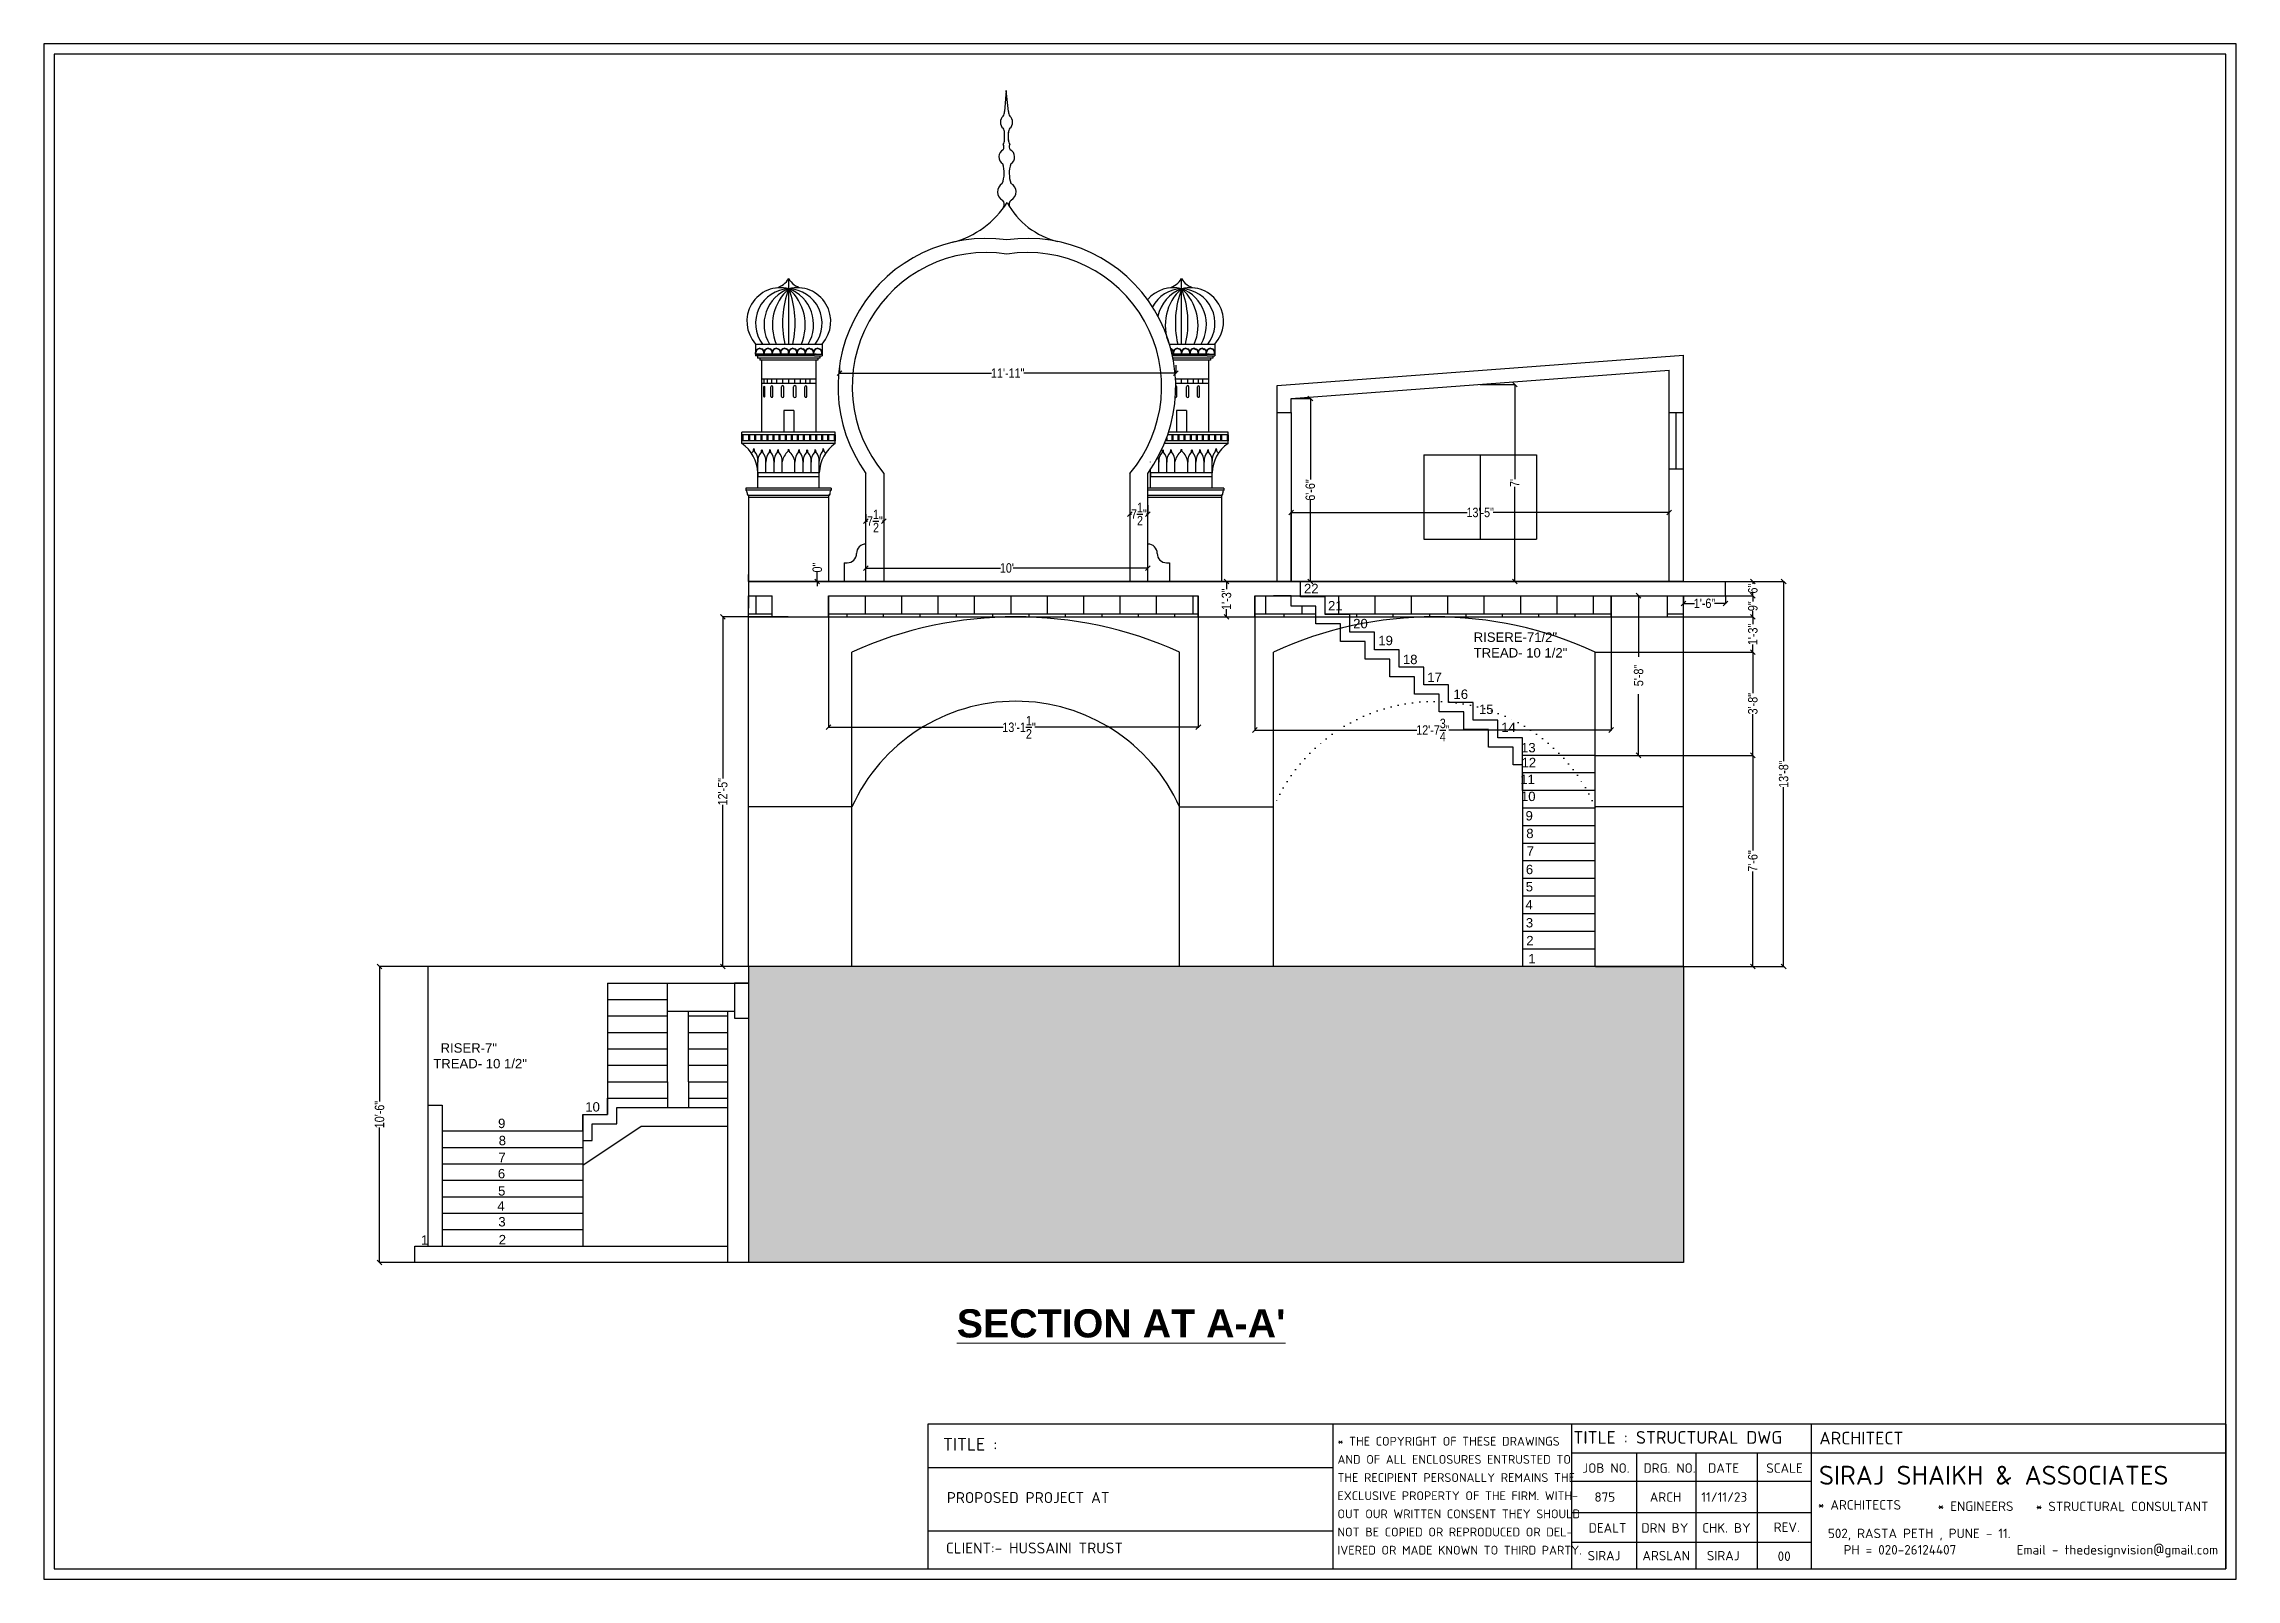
# Model space of a CAD drawing. Header units: inches. Extents: x 13054 to 48691, y 5623 to 20391.
# Drawn here: x 47057 to 47990, y 18662 to 19316 of the extents above; entities that cross this region are included whole.
import ezdxf

# ---------------------------------------------------------------- set-up
doc = ezdxf.new("R2010")
doc.units = ezdxf.units.IN
doc.header["$MEASUREMENT"] = 0
doc.linetypes.add('ACAD_ISO07W100', pattern=[3, 0, -3])
for name, color, linetype, lineweight in [('INTERIOR', 37, 'Continuous', 30), ('SHEET', 7, 'Continuous', 20), ('WALLS', 7, 'Continuous', 30)]:
    doc.layers.add(name, color=color, linetype=linetype, lineweight=lineweight)
doc.styles.get("Standard").update_dxf_attribs({"font": 'arial.ttf'})
doc.styles.add('style2', font='isocpeur.ttf', dxfattribs={"height": 10})
doc.styles.add('TEXT', font='')
doc.styles.get('TEXT').set_extended_font_data('Arial Narrow')
doc.dimstyles.new('Copy of Standard', dxfattribs={"dimtxt": 4, "dimasz": 2, "dimexe": 0.18, "dimexo": 0.0625, "dimgap": 0.09, "dimtad": 0, "dimzin": 0, "dimdsep": 46, "dimlunit": 4, "dimtxsty": 'TEXT', "dimblk": 'OBLIQUE', "dimcen": 0.09, "dimclrd": 8, "dimclre": 8, "dimclrt": 256, "dimadec": 0, "dimazin": 0, "dimtfac": 1, "dimtofl": 0, "dimtmove": 0, "dimatfit": 3, "dimfxl": 1, "dimtolj": 1, "dimtzin": 0, "dimarcsym": 0})

msp = doc.modelspace()

# ---------------------------------------------------------------- texts
at = {"lineweight": -2, "style": 'style2'}
for s, height, p in [('TITLE : STRUCTURAL DWG', 5.39137, (47708.219, 18719.258)), ('ARCHITECT', 5.3914, (47812.892, 18718.967)), ('TITLE :', 5.3914, (47439.768, 18716.32)), ('* THE COPYRIGHT OF THESE DRAWINGS ', 3.75826, (47607.753, 18718.435)), ('AND OF ALL ENCLOSURES ENTRUSTED TO', 3.75826, (47607.753, 18710.704)), ('THE RECIPIENT PERSONALLY REMAINS THE', 3.75826, (47607.753, 18702.973)), ('JOB NO.', 4.0435, (47712.026, 18706.882)), ('DRG. NO.', 4.0435, (47738.031, 18706.882)), ('DATE', 4.0435, (47765.55, 18706.882)), ('SCALE', 4.0435, (47790.298, 18706.882)), ('SIRAJ SHAIKH & ASSOCIATES', 8.08706, (47812.734, 18701.801)), ('PROPOSED PROJECT AT ', 4.66009, (47441.429, 18694.006)), ('EXCLUSIVE PROPERTY OF THE FIRM. WITH-', 3.75826, (47607.753, 18695.241)), ('875', 4.0435, (47717.153, 18694.543)), ('ARCH', 4.0435, (47740.714, 18694.543)), ('11/11/23', 4.0435, (47762.64, 18694.543)), ('OUT OUR WRITTEN CONSENT THEY SHOULD', 3.75826, (47607.753, 18687.51)), ('* ARCHITECTS', 4.04353, (47812.291, 18691.201)), ('* ENGINEERS', 4.04353, (47863.298, 18690.63)), ('* STRUCTURAL CONSULTANT', 4.04353, (47905.055, 18690.541)), ('NOT BE COPIED OR REPRODUCED OR DEL-', 3.75826, (47607.753, 18679.779)), ('DEALT', 4.0435, (47714.684, 18681.377)), ('DRN BY', 4.0435, (47737.169, 18681.377)), ('CHK. BY', 4.0435, (47763.06, 18681.389)), ('REV.', 4.0435, (47793.477, 18681.683)), ('502, RASTA PETH , PUNE - 11. ', 4.04353, (47816.555, 18679.052)), ('IVERED OR MADE KNOWN TO THIRD PARTY.', 3.75826, (47607.753, 18672.048)), ('SIRAJ', 4.0435, (47714.254, 18669.576)), ('ARSLAN', 4.0435, (47737.575, 18669.576)), ('SIRAJ', 4.0435, (47764.984, 18669.576)), ('00', 4.0435, (47795.158, 18669.344)), ('  PH = 020-26124407          Email - thedesignvision@gmail.com', 4.04353, (47818.093, 18672.069))]:
    msp.add_text(s, height=height, dxfattribs=at).set_placement(p)
at = {"char_height": 4}
for s, width, insert, attachment_point in [('22', 10.54364, (47599.714, 19085.5), 3), ('21', 10.54364, (47609.932, 19078.171), 3), ('20', 10.54364, (47620.644, 19070.573), 3), ('19', 10.54364, (47631.342, 19063.364), 3), ('\\A1;RISERE-71/2"\\PTREAD- 10 1/2"', 66.71094, (47665.74, 19064.791), 1), ('18', 10.54364, (47641.81, 19055.301), 3), ('17', 10.54364, (47652.174, 19047.704), 3), ('16', 10.54364, (47663.353, 19040.495), 3), ('15', 10.54364, (47674.182, 19034.065), 3), ('14', 10.54364, (47683.675, 19026.342), 3), ('13', 10.54364, (47692.108, 19017.729), 3), ('11', 10.54364, (47691.759, 19004.183), 3), ('12', 10.54364, (47692.324, 19011.398), 3), ('10', 10.54364, (47692.071, 18996.972), 3), ('9', 10.54364, (47690.932, 18988.726), 3), ('8', 10.54364, (47691.223, 18981.208), 3), ('7', 10.54364, (47691.408, 18973.668), 3), ('5', 10.54364, (47691.007, 18958.51), 3), ('6', 10.54364, (47691.053, 18965.846), 3), ('4', 10.54364, (47690.894, 18950.838), 3), ('3', 10.54364, (47691.049, 18943.154), 3), ('2', 10.54364, (47691.225, 18935.549), 3), ('1', 10.54364, (47688.954, 18927.827), 1), ('\\A1;  RISER-7"\\PTREAD- 10 1/2"', 66.71094, (47222.784, 18889.826), 1), ('10', 10.54364, (47293.711, 18864.737), 3), ('9', 10.54364, (47253.466, 18857.699), 3), ('8', 10.54364, (47253.742, 18850.401), 3), ('6', 10.54364, (47253.387, 18836.296), 3), ('7', 10.54364, (47253.612, 18843.175), 3), ('5', 10.54364, (47253.469, 18828.96), 3), ('4', 10.54364, (47253.171, 18822.546), 3), ('1', 10.54364, (47217.517, 18807.979), 1), ('3', 10.54364, (47253.585, 18815.804), 3), ('2', 10.54364, (47253.761, 18808.199), 3)]:
    msp.add_mtext_dynamic_manual_height_columns(s, width=width, gutter_width=1, heights=[0], dxfattribs=dict(at, insert=insert, attachment_point=attachment_point))
at = {"linetype": 'ByBlock', "lineweight": 0, "insert": (47445.656, 18776.528), "char_height": 12, "attachment_point": 1}
msp.add_mtext_dynamic_manual_height_columns("{\\fArial|b1|i0|c0|p34;\\LSECTION AT A-A'}", width=287.32488, gutter_width=189.162, heights=[0], dxfattribs=at)
at = {"lineweight": -2, "insert": (47441.044, 18677.172), "char_height": 4.66009, "attachment_point": 1, "style": 'style2'}
msp.add_mtext_dynamic_manual_height_columns('CLIENT:- HUSSAINI TRUST ', width=283.62314, gutter_width=65.52, heights=[0], dxfattribs=at)

# ---------------------------------------------------------------- blocks, each defined once
blk = doc.blocks.new('_Oblique')
at = {"color": 0, "linetype": 'Continuous', "lineweight": -2}
blk.add_line((-0.5, -0.5), (0.5, 0.5), dxfattribs=at)
blk = doc.blocks.new('*D1271')
at = {"color": 8, "lineweight": -2, "transparency": 16777216}
for p, q in [((47519.4, 19119.03), (47519.4, 19115.04)), ((47527, 19119.03), (47527, 19115.04)), ((47519.4, 19115.22), (47520.03, 19115.22)), ((47527, 19115.22), (47526.37, 19115.22))]:
    blk.add_line(p, q, dxfattribs=at)
at = {"layer": 'Defpoints', "color": 0, "transparency": 16777216}
for p in [(47519.4, 19119.1), (47527, 19119.1), (47527, 19115.22)]:
    blk.add_point(p, dxfattribs=at)
at = {"color": 8, "lineweight": -2, "transparency": 16777216, "xscale": 2, "yscale": 2, "zscale": 2, "rotation": 180}
blk.add_blockref('_Oblique', (47519.4, 19115.22), dxfattribs=at)
at = {"color": 8, "lineweight": -2, "transparency": 16777216, "xscale": 2, "yscale": 2, "zscale": 2}
blk.add_blockref('_Oblique', (47527, 19115.22), dxfattribs=at)
at = {"transparency": 16777216, "insert": (47523.2, 19115.22), "char_height": 4, "attachment_point": 5, "style": 'TEXT'}
blk.add_mtext('\\A1;7{\\H1x;\\S1/2;}"', dxfattribs=at)
blk = doc.blocks.new('*D1272')
at = {"color": 8, "lineweight": -2, "transparency": 16777216}
for p, q in [((47407, 19115.16), (47407, 19112.08)), ((47407, 19112.26), (47407.63, 19112.26)), ((47414.6, 19112.26), (47413.97, 19112.26)), ((47414.6, 19115.16), (47414.6, 19112.08))]:
    blk.add_line(p, q, dxfattribs=at)
at = {"layer": 'Defpoints', "color": 0, "transparency": 16777216}
for p in [(47407, 19115.22), (47414.6, 19115.22), (47414.6, 19112.26)]:
    blk.add_point(p, dxfattribs=at)
at = {"color": 8, "lineweight": -2, "transparency": 16777216, "xscale": 2, "yscale": 2, "zscale": 2, "rotation": 180}
blk.add_blockref('_Oblique', (47407, 19112.26), dxfattribs=at)
at = {"color": 8, "lineweight": -2, "transparency": 16777216, "xscale": 2, "yscale": 2, "zscale": 2}
blk.add_blockref('_Oblique', (47414.6, 19112.26), dxfattribs=at)
at = {"transparency": 16777216, "insert": (47410.8, 19112.26), "char_height": 4, "attachment_point": 5, "style": 'TEXT'}
blk.add_mtext('\\A1;7{\\H1x;\\S1/2;}"', dxfattribs=at)
blk = doc.blocks.new('*D1273')
at = {"color": 8, "lineweight": -2, "transparency": 16777216}
for p, q in [((47407, 19092.3), (47407, 19092.42)), ((47407, 19092.24), (47464.28, 19092.24)), ((47527, 19092.24), (47469.72, 19092.24)), ((47527, 19092.3), (47527, 19092.42))]:
    blk.add_line(p, q, dxfattribs=at)
at = {"layer": 'Defpoints', "color": 0, "transparency": 16777216}
for p in [(47407, 19092.24), (47407, 19092.24), (47527, 19092.24)]:
    blk.add_point(p, dxfattribs=at)
at = {"color": 8, "lineweight": -2, "transparency": 16777216, "xscale": 2, "yscale": 2, "zscale": 2, "rotation": 180}
blk.add_blockref('_Oblique', (47407, 19092.24), dxfattribs=at)
at = {"color": 8, "lineweight": -2, "transparency": 16777216, "xscale": 2, "yscale": 2, "zscale": 2}
blk.add_blockref('_Oblique', (47527, 19092.24), dxfattribs=at)
at = {"transparency": 16777216, "insert": (47467, 19092.24), "char_height": 4, "attachment_point": 5, "style": 'TEXT'}
blk.add_mtext("\\A1;10'", dxfattribs=at)
blk = doc.blocks.new('*D1274')
at = {"color": 8, "lineweight": -2, "transparency": 16777216}
for p, q in [((47395.79, 19178.61), (47395.79, 19175.08)), ((47395.79, 19175.26), (47460.49, 19175.26)), ((47538.89, 19175.26), (47474.19, 19175.26)), ((47538.89, 19178.61), (47538.89, 19175.08))]:
    blk.add_line(p, q, dxfattribs=at)
at = {"layer": 'Defpoints', "color": 0, "transparency": 16777216}
for p in [(47395.79, 19178.68), (47538.89, 19178.68), (47538.89, 19175.26)]:
    blk.add_point(p, dxfattribs=at)
at = {"color": 8, "lineweight": -2, "transparency": 16777216, "xscale": 2, "yscale": 2, "zscale": 2, "rotation": 180}
blk.add_blockref('_Oblique', (47395.79, 19175.26), dxfattribs=at)
at = {"color": 8, "lineweight": -2, "transparency": 16777216, "xscale": 2, "yscale": 2, "zscale": 2}
blk.add_blockref('_Oblique', (47538.89, 19175.26), dxfattribs=at)
at = {"transparency": 16777216, "insert": (47467.34, 19175.26), "char_height": 4, "attachment_point": 5, "style": 'TEXT'}
blk.add_mtext('\\A1;11\'-11"', dxfattribs=at)
blk = doc.blocks.new('*D1275')
at = {"color": 8, "lineweight": -2, "transparency": 16777216}
for p, q in [((47386.28, 19086.46), (47386.28, 19090.46)), ((47374.11, 19086.46), (47386.46, 19086.46)), ((47374.11, 19086.46), (47386.46, 19086.46)), ((47386.28, 19086.46), (47386.28, 19084.46))]:
    blk.add_line(p, q, dxfattribs=at)
at = {"layer": 'Defpoints', "color": 0, "transparency": 16777216}
for p in [(47374.05, 19086.46), (47374.05, 19086.46), (47386.28, 19086.46)]:
    blk.add_point(p, dxfattribs=at)
at = {"color": 8, "lineweight": -2, "transparency": 16777216, "xscale": 2, "yscale": 2, "zscale": 2}
for rotation in [90, 270]:
    blk.add_blockref('_Oblique', (47386.28, 19086.46), dxfattribs=dict(at, rotation=rotation))
at = {"transparency": 16777216, "insert": (47386.28, 19092.44), "char_height": 4, "attachment_point": 5, "rotation": 90, "style": 'TEXT'}
blk.add_mtext('\\A1;0"', dxfattribs=at)
blk = doc.blocks.new('*D1279')
at = {"color": 8, "lineweight": -2, "transparency": 16777216}
for p, q in [((47373.94, 19071.46), (47345.85, 19071.46)), ((47346.03, 19071.46), (47346.03, 19002.54)), ((47346.03, 18922.46), (47346.03, 18991.39)), ((47378.16, 18922.46), (47345.85, 18922.46))]:
    blk.add_line(p, q, dxfattribs=at)
at = {"layer": 'Defpoints', "color": 0, "transparency": 16777216}
for p in [(47374, 19071.46), (47346.03, 18922.46), (47378.22, 18922.46)]:
    blk.add_point(p, dxfattribs=at)
at = {"color": 8, "lineweight": -2, "transparency": 16777216, "xscale": 2, "yscale": 2, "zscale": 2}
for p, rotation in [((47346.03, 19071.46), 90), ((47346.03, 18922.46), 270)]:
    blk.add_blockref('_Oblique', p, dxfattribs=dict(at, rotation=rotation))
at = {"transparency": 16777216, "insert": (47346.03, 18996.96), "char_height": 4, "attachment_point": 5, "rotation": 90, "style": 'TEXT'}
blk.add_mtext('\\A1;12\'-5"', dxfattribs=at)
blk = doc.blocks.new('*D1280')
at = {"color": 8, "lineweight": -2, "transparency": 16777216}
for p, q in [((47755, 19080.4), (47755, 19077.01)), ((47773, 19080.4), (47773, 19077.01)), ((47755, 19077.19), (47759.7, 19077.19)), ((47773, 19077.19), (47768.3, 19077.19))]:
    blk.add_line(p, q, dxfattribs=at)
at = {"layer": 'Defpoints', "color": 0, "transparency": 16777216}
for p in [(47755, 19080.46), (47773, 19080.46), (47773, 19077.19)]:
    blk.add_point(p, dxfattribs=at)
at = {"color": 8, "lineweight": -2, "transparency": 16777216, "xscale": 2, "yscale": 2, "zscale": 2, "rotation": 180}
blk.add_blockref('_Oblique', (47755, 19077.19), dxfattribs=at)
at = {"color": 8, "lineweight": -2, "transparency": 16777216, "xscale": 2, "yscale": 2, "zscale": 2}
blk.add_blockref('_Oblique', (47773, 19077.19), dxfattribs=at)
at = {"transparency": 16777216, "insert": (47764, 19077.19), "char_height": 4, "attachment_point": 5, "style": 'TEXT'}
blk.add_mtext('\\A1;1\'-6"', dxfattribs=at)
blk = doc.blocks.new('*D1281')
at = {"color": 8, "lineweight": -2, "transparency": 16777216}
for p, q in [((47391, 19080.4), (47391, 19024.23)), ((47548.5, 19080.4), (47548.5, 19024.23)), ((47391, 19024.41), (47465.39, 19024.41)), ((47548.5, 19024.41), (47478.95, 19024.41))]:
    blk.add_line(p, q, dxfattribs=at)
at = {"layer": 'Defpoints', "color": 0, "transparency": 16777216}
for p in [(47391, 19080.46), (47548.5, 19080.46), (47548.5, 19024.41)]:
    blk.add_point(p, dxfattribs=at)
at = {"color": 8, "lineweight": -2, "transparency": 16777216, "xscale": 2, "yscale": 2, "zscale": 2, "rotation": 180}
blk.add_blockref('_Oblique', (47391, 19024.41), dxfattribs=at)
at = {"color": 8, "lineweight": -2, "transparency": 16777216, "xscale": 2, "yscale": 2, "zscale": 2}
blk.add_blockref('_Oblique', (47548.5, 19024.41), dxfattribs=at)
at = {"transparency": 16777216, "insert": (47472.17, 19024.41), "char_height": 4, "attachment_point": 5, "style": 'TEXT'}
blk.add_mtext('\\A1;13\'-1{\\H1x;\\S1/2;}"', dxfattribs=at)
blk = doc.blocks.new('*D1282')
at = {"color": 8, "lineweight": -2, "transparency": 16777216}
for p, q in [((47572.5, 19080.4), (47572.5, 19023.07)), ((47724.25, 19080.4), (47724.25, 19023.07)), ((47572.5, 19023.25), (47641.55, 19023.25)), ((47724.25, 19023.25), (47655.2, 19023.25))]:
    blk.add_line(p, q, dxfattribs=at)
at = {"layer": 'Defpoints', "color": 0, "transparency": 16777216}
for p in [(47572.5, 19080.46), (47724.25, 19080.46), (47724.25, 19023.25)]:
    blk.add_point(p, dxfattribs=at)
at = {"color": 8, "lineweight": -2, "transparency": 16777216, "xscale": 2, "yscale": 2, "zscale": 2, "rotation": 180}
blk.add_blockref('_Oblique', (47572.5, 19023.25), dxfattribs=at)
at = {"color": 8, "lineweight": -2, "transparency": 16777216, "xscale": 2, "yscale": 2, "zscale": 2}
blk.add_blockref('_Oblique', (47724.25, 19023.25), dxfattribs=at)
at = {"transparency": 16777216, "insert": (47648.38, 19023.25), "char_height": 4, "attachment_point": 5, "style": 'TEXT'}
blk.add_mtext('\\A1;12\'-7{\\H1x;\\S3/4;}"', dxfattribs=at)
blk = doc.blocks.new('*D1283')
at = {"color": 8, "lineweight": -2, "transparency": 16777216}
for p, q in [((47717.56, 19012.46), (47784.76, 19012.46)), ((47784.58, 19012.46), (47784.58, 18971.9)), ((47784.58, 18922.46), (47784.58, 18963.02)), ((47717.56, 18922.46), (47784.76, 18922.46))]:
    blk.add_line(p, q, dxfattribs=at)
at = {"layer": 'Defpoints', "color": 0, "transparency": 16777216}
for p in [(47717.5, 19012.46), (47717.5, 18922.46), (47784.58, 18922.46)]:
    blk.add_point(p, dxfattribs=at)
at = {"color": 8, "lineweight": -2, "transparency": 16777216, "xscale": 2, "yscale": 2, "zscale": 2}
for p, rotation in [((47784.58, 19012.46), 90), ((47784.58, 18922.46), 270)]:
    blk.add_blockref('_Oblique', p, dxfattribs=dict(at, rotation=rotation))
at = {"transparency": 16777216, "insert": (47784.58, 18967.46), "char_height": 4, "attachment_point": 5, "rotation": 90, "style": 'TEXT'}
blk.add_mtext('\\A1;7\'-6"', dxfattribs=at)
blk = doc.blocks.new('*D1284')
at = {"color": 8, "lineweight": -2, "transparency": 16777216}
for p, q in [((47717.56, 19056.46), (47784.76, 19056.46)), ((47784.58, 19056.46), (47784.58, 19038.92)), ((47784.58, 19012.46), (47784.58, 19030.01)), ((47717.56, 19012.46), (47784.76, 19012.46))]:
    blk.add_line(p, q, dxfattribs=at)
at = {"layer": 'Defpoints', "color": 0, "transparency": 16777216}
for p in [(47717.5, 19056.46), (47784.58, 19056.46), (47717.5, 19012.46)]:
    blk.add_point(p, dxfattribs=at)
at = {"color": 8, "lineweight": -2, "transparency": 16777216, "xscale": 2, "yscale": 2, "zscale": 2}
for p, rotation in [((47784.58, 19056.46), 90), ((47784.58, 19012.46), 270)]:
    blk.add_blockref('_Oblique', p, dxfattribs=dict(at, rotation=rotation))
at = {"transparency": 16777216, "insert": (47784.58, 19034.46), "char_height": 4, "attachment_point": 5, "rotation": 90, "style": 'TEXT'}
blk.add_mtext('\\A1;3\'-8"', dxfattribs=at)
blk = doc.blocks.new('*D1285')
at = {"color": 8, "lineweight": -2, "transparency": 16777216}
for p, q in [((47717.56, 19071.46), (47784.76, 19071.46)), ((47784.58, 19071.46), (47784.58, 19068.26)), ((47784.58, 19056.46), (47784.58, 19059.66)), ((47717.56, 19056.46), (47784.76, 19056.46))]:
    blk.add_line(p, q, dxfattribs=at)
at = {"layer": 'Defpoints', "color": 0, "transparency": 16777216}
for p in [(47717.5, 19071.46), (47784.58, 19071.46), (47717.5, 19056.46)]:
    blk.add_point(p, dxfattribs=at)
at = {"color": 8, "lineweight": -2, "transparency": 16777216, "xscale": 2, "yscale": 2, "zscale": 2}
for p, rotation in [((47784.58, 19071.46), 90), ((47784.58, 19056.46), 270)]:
    blk.add_blockref('_Oblique', p, dxfattribs=dict(at, rotation=rotation))
at = {"transparency": 16777216, "insert": (47784.58, 19063.96), "char_height": 4, "attachment_point": 5, "rotation": 90, "style": 'TEXT'}
blk.add_mtext('\\A1;1\'-3"', dxfattribs=at)
blk = doc.blocks.new('*D1286')
at = {"color": 8, "lineweight": -2, "transparency": 16777216}
for p, q in [((47717.56, 19080.46), (47784.76, 19080.46)), ((47784.58, 19080.46), (47784.58, 19077.94)), ((47717.56, 19071.46), (47784.76, 19071.46)), ((47784.58, 19071.46), (47784.58, 19073.98))]:
    blk.add_line(p, q, dxfattribs=at)
at = {"layer": 'Defpoints', "color": 0, "transparency": 16777216}
for p in [(47717.5, 19080.46), (47784.58, 19080.46), (47717.5, 19071.46)]:
    blk.add_point(p, dxfattribs=at)
at = {"color": 8, "lineweight": -2, "transparency": 16777216, "xscale": 2, "yscale": 2, "zscale": 2}
for p, rotation in [((47784.58, 19080.46), 90), ((47784.58, 19071.46), 270)]:
    blk.add_blockref('_Oblique', p, dxfattribs=dict(at, rotation=rotation))
at = {"transparency": 16777216, "insert": (47784.58, 19075.96), "char_height": 4, "attachment_point": 5, "rotation": 90, "style": 'TEXT'}
blk.add_mtext('\\A1;9"', dxfattribs=at)
blk = doc.blocks.new('*D1287')
at = {"color": 8, "lineweight": -2, "transparency": 16777216}
for p, q in [((47773.06, 19086.46), (47784.76, 19086.46)), ((47773.06, 19080.46), (47784.76, 19080.46)), ((47784.58, 19086.46), (47784.58, 19085.45)), ((47784.58, 19080.46), (47784.58, 19081.47))]:
    blk.add_line(p, q, dxfattribs=at)
at = {"layer": 'Defpoints', "color": 0, "transparency": 16777216}
for p in [(47773, 19086.46), (47773, 19080.46), (47784.58, 19086.46)]:
    blk.add_point(p, dxfattribs=at)
at = {"color": 8, "lineweight": -2, "transparency": 16777216, "xscale": 2, "yscale": 2, "zscale": 2}
for p, rotation in [((47784.58, 19086.46), 90), ((47784.58, 19080.46), 270)]:
    blk.add_blockref('_Oblique', p, dxfattribs=dict(at, rotation=rotation))
at = {"transparency": 16777216, "insert": (47784.58, 19083.46), "char_height": 4, "attachment_point": 5, "rotation": 90, "style": 'TEXT'}
blk.add_mtext('\\A1;6"', dxfattribs=at)
blk = doc.blocks.new('*D1288')
at = {"color": 8, "lineweight": -2, "transparency": 16777216}
for p, q in [((47588, 19086.52), (47588, 19116.07)), ((47588, 19115.89), (47662.93, 19115.89)), ((47749, 19115.89), (47674.07, 19115.89)), ((47749, 19086.52), (47749, 19116.07))]:
    blk.add_line(p, q, dxfattribs=at)
at = {"layer": 'Defpoints', "color": 0, "transparency": 16777216}
for p in [(47749, 19115.89), (47588, 19086.46), (47749, 19086.46)]:
    blk.add_point(p, dxfattribs=at)
at = {"color": 8, "lineweight": -2, "transparency": 16777216, "xscale": 2, "yscale": 2, "zscale": 2, "rotation": 180}
blk.add_blockref('_Oblique', (47588, 19115.89), dxfattribs=at)
at = {"color": 8, "lineweight": -2, "transparency": 16777216, "xscale": 2, "yscale": 2, "zscale": 2}
blk.add_blockref('_Oblique', (47749, 19115.89), dxfattribs=at)
at = {"transparency": 16777216, "insert": (47668.5, 19115.89), "char_height": 4, "attachment_point": 5, "style": 'TEXT'}
blk.add_mtext('\\A1;13\'-5"', dxfattribs=at)
blk = doc.blocks.new('*D1289')
at = {"color": 8, "lineweight": -2, "transparency": 16777216}
for p, q in [((47668.56, 19170.46), (47683.39, 19170.46)), ((47683.21, 19170.46), (47683.21, 19130.05)), ((47683.21, 19086.46), (47683.21, 19126.88)), ((47668.56, 19086.46), (47683.39, 19086.46))]:
    blk.add_line(p, q, dxfattribs=at)
at = {"layer": 'Defpoints', "color": 0, "transparency": 16777216}
for p in [(47668.5, 19170.46), (47668.5, 19086.46), (47683.21, 19086.46)]:
    blk.add_point(p, dxfattribs=at)
at = {"color": 8, "lineweight": -2, "transparency": 16777216, "xscale": 2, "yscale": 2, "zscale": 2}
for p, rotation in [((47683.21, 19170.46), 90), ((47683.21, 19086.46), 270)]:
    blk.add_blockref('_Oblique', p, dxfattribs=dict(at, rotation=rotation))
at = {"transparency": 16777216, "insert": (47683.21, 19128.46), "char_height": 4, "attachment_point": 5, "rotation": 90, "style": 'TEXT'}
blk.add_mtext("\\A1;7'", dxfattribs=at)
blk = doc.blocks.new('*D1290')
at = {"color": 8, "lineweight": -2, "transparency": 16777216}
for p, q in [((47220.44, 18922.46), (47199.73, 18922.46)), ((47199.91, 18922.46), (47199.91, 18865.04)), ((47199.91, 18796.46), (47199.91, 18853.89)), ((47220.44, 18796.46), (47199.73, 18796.46))]:
    blk.add_line(p, q, dxfattribs=at)
at = {"layer": 'Defpoints', "color": 0, "transparency": 16777216}
for p in [(47220.5, 18922.46), (47199.91, 18796.46), (47220.5, 18796.46)]:
    blk.add_point(p, dxfattribs=at)
at = {"color": 8, "lineweight": -2, "transparency": 16777216, "xscale": 2, "yscale": 2, "zscale": 2}
for p, rotation in [((47199.91, 18922.46), 90), ((47199.91, 18796.46), 270)]:
    blk.add_blockref('_Oblique', p, dxfattribs=dict(at, rotation=rotation))
at = {"transparency": 16777216, "insert": (47199.91, 18859.46), "char_height": 4, "attachment_point": 5, "rotation": 90, "style": 'TEXT'}
blk.add_mtext('\\A1;10\'-6"', dxfattribs=at)
blk = doc.blocks.new('*D1291')
at = {"color": 8, "lineweight": -2, "transparency": 16777216}
for p, q in [((47773.06, 19086.46), (47797.89, 19086.46)), ((47797.71, 19086.46), (47797.71, 19010.04)), ((47797.71, 18922.46), (47797.71, 18998.89)), ((47773.06, 18922.46), (47797.89, 18922.46))]:
    blk.add_line(p, q, dxfattribs=at)
at = {"layer": 'Defpoints', "color": 0, "transparency": 16777216}
for p in [(47773, 19086.46), (47773, 18922.46), (47797.71, 18922.46)]:
    blk.add_point(p, dxfattribs=at)
at = {"color": 8, "lineweight": -2, "transparency": 16777216, "xscale": 2, "yscale": 2, "zscale": 2}
for p, rotation in [((47797.71, 19086.46), 90), ((47797.71, 18922.46), 270)]:
    blk.add_blockref('_Oblique', p, dxfattribs=dict(at, rotation=rotation))
at = {"transparency": 16777216, "insert": (47797.71, 19004.46), "char_height": 4, "attachment_point": 5, "rotation": 90, "style": 'TEXT'}
blk.add_mtext('\\A1;13\'-8"', dxfattribs=at)
blk = doc.blocks.new('*D1292')
at = {"color": 8, "lineweight": -2, "transparency": 16777216}
for p, q in [((47560.5, 19086.46), (47560.5, 19083.26)), ((47560.56, 19086.46), (47560.68, 19086.46)), ((47560.5, 19071.46), (47560.5, 19074.66)), ((47560.56, 19071.46), (47560.68, 19071.46))]:
    blk.add_line(p, q, dxfattribs=at)
at = {"layer": 'Defpoints', "color": 0, "transparency": 16777216}
for p in [(47560.5, 19086.46), (47560.5, 19086.46), (47560.5, 19071.46)]:
    blk.add_point(p, dxfattribs=at)
at = {"color": 8, "lineweight": -2, "transparency": 16777216, "xscale": 2, "yscale": 2, "zscale": 2}
for p, rotation in [((47560.5, 19086.46), 90), ((47560.5, 19071.46), 270)]:
    blk.add_blockref('_Oblique', p, dxfattribs=dict(at, rotation=rotation))
at = {"transparency": 16777216, "insert": (47560.5, 19078.96), "char_height": 4, "attachment_point": 5, "rotation": 90, "style": 'TEXT'}
blk.add_mtext('\\A1;1\'-3"', dxfattribs=at)
blk = doc.blocks.new('*D1298')
at = {"color": 8, "lineweight": -2, "transparency": 16777216}
for p, q in [((47588.06, 19164.46), (47596.37, 19164.46)), ((47596.19, 19164.46), (47596.19, 19129.92)), ((47596.19, 19086.46), (47596.19, 19121)), ((47588.06, 19086.46), (47596.37, 19086.46))]:
    blk.add_line(p, q, dxfattribs=at)
at = {"layer": 'Defpoints', "color": 0, "transparency": 16777216}
for p in [(47588, 19164.46), (47588, 19086.46), (47596.19, 19086.46)]:
    blk.add_point(p, dxfattribs=at)
at = {"color": 8, "lineweight": -2, "transparency": 16777216, "xscale": 2, "yscale": 2, "zscale": 2}
for p, rotation in [((47596.19, 19164.46), 90), ((47596.19, 19086.46), 270)]:
    blk.add_blockref('_Oblique', p, dxfattribs=dict(at, rotation=rotation))
at = {"transparency": 16777216, "insert": (47596.19, 19125.46), "char_height": 4, "attachment_point": 5, "rotation": 90, "style": 'TEXT'}
blk.add_mtext('\\A1;6\'-6"', dxfattribs=at)
blk = doc.blocks.new('*D1299')
at = {"color": 8, "lineweight": -2, "transparency": 16777216}
for p, q in [((47717.56, 19080.46), (47736.14, 19080.46)), ((47735.96, 19080.46), (47735.96, 19054.46)), ((47735.96, 19012.46), (47735.96, 19038.47)), ((47717.56, 19012.46), (47736.14, 19012.46))]:
    blk.add_line(p, q, dxfattribs=at)
at = {"layer": 'Defpoints', "color": 0, "transparency": 16777216}
for p in [(47717.5, 19080.46), (47735.96, 19080.46), (47717.5, 19012.46)]:
    blk.add_point(p, dxfattribs=at)
at = {"color": 8, "lineweight": -2, "transparency": 16777216, "xscale": 2, "yscale": 2, "zscale": 2}
for p, rotation in [((47735.96, 19080.46), 90), ((47735.96, 19012.46), 270)]:
    blk.add_blockref('_Oblique', p, dxfattribs=dict(at, rotation=rotation))
at = {"transparency": 16777216, "insert": (47735.96, 19046.46), "char_height": 4, "attachment_point": 5, "rotation": 90, "style": 'TEXT'}
blk.add_mtext('\\A1;5\'-8"', dxfattribs=at)

# ---------------------------------------------------------------- dimensions: what is measured, and where the dimension line sits
for base, p1, p2, picture, middle in [((47538.888, 19175.256), (47395.791, 19178.675), (47538.888, 19178.675), '*D1274', (47467.34, 19175.256)), ((47414.602, 19112.257), (47407, 19115.219), (47414.602, 19115.219), '*D1272', (47410.801, 19112.257)), ((47527, 19115.219), (47519.398, 19119.097), (47527, 19119.097), '*D1271', (47523.199, 19115.219)), ((47749, 19115.888), (47588, 19086.461), (47749, 19086.461), '*D1288', (47668.5, 19115.888)), ((47407, 19092.239), (47527, 19092.239), (47407, 19092.239), '*D1273', (47467, 19092.239)), ((47724.25, 19023.25), (47572.5, 19080.461), (47724.25, 19080.461), '*D1282', (47648.375, 19023.25)), ((47773, 19077.192), (47755, 19080.461), (47773, 19080.461), '*D1280', (47764, 19077.192))]:
    dim = msp.add_linear_dim(base=base, p1=p1, p2=p2, dimstyle='Copy of Standard')
    dim.commit()
    dim.dimension.update_dxf_attribs({"geometry": picture, "text_midpoint": middle})
for base, p1, p2, picture, middle in [((47596.194, 19086.461), (47588, 19164.461), (47588, 19086.461), '*D1298', (47596.194, 19125.461)), ((47683.214, 19086.461), (47668.5, 19170.461), (47668.5, 19086.461), '*D1289', (47683.214, 19128.461)), ((47386.283347192, 19086.460920806), (47374.045562046, 19086.460920806), (47374.045562046, 19086.460920806), '*D1275', (47386.283347192, 19092.439051775)), ((47560.5, 19086.461), (47560.5, 19071.461), (47560.5, 19086.461), '*D1292', (47560.5, 19078.961)), ((47784.577, 19080.461), (47717.5, 19071.461), (47717.5, 19080.461), '*D1286', (47784.577, 19075.961)), ((47735.963, 19080.461), (47717.5, 19012.461), (47717.5, 19080.461), '*D1299', (47735.963, 19046.461)), ((47784.577, 19086.461), (47773, 19080.461), (47773, 19086.461), '*D1287', (47784.577, 19083.461)), ((47797.71, 18922.461), (47773, 19086.461), (47773, 18922.461), '*D1291', (47797.71, 19004.461)), ((47346.028, 18922.461), (47374, 19071.461), (47378.224, 18922.461), '*D1279', (47346.028, 18996.961)), ((47784.577, 19071.461), (47717.5, 19056.461), (47717.5, 19071.461), '*D1285', (47784.577, 19063.961)), ((47784.577, 19056.461), (47717.5, 19012.461), (47717.5, 19056.461), '*D1284', (47784.577, 19034.461)), ((47784.577, 18922.461), (47717.5, 19012.461), (47717.5, 18922.461), '*D1283', (47784.577, 18967.461)), ((47199.914, 18796.461), (47220.5, 18922.461), (47220.5, 18796.461), '*D1290', (47199.914, 18859.461))]:
    dim = msp.add_linear_dim(base=base, p1=p1, p2=p2, angle=90, dimstyle='Copy of Standard')
    dim.commit()
    dim.dimension.update_dxf_attribs({"geometry": picture, "text_midpoint": middle})
dim = msp.add_linear_dim(base=(47548.5, 19024.411), p1=(47391, 19080.461), p2=(47548.5, 19080.461), dimstyle='Copy of Standard')
dim.commit()
dim.dimension.update_dxf_attribs({"geometry": '*D1281', "text_midpoint": (47472.171, 19024.411), "dimtype": 160})

# ---------------------------------------------------------------- hatches: boundary and pattern name
at = {"transparency": 33554687}
h = msp.add_hatch(dxfattribs=at)
h.set_pattern_fill('BRICK', color=256, scale=31)
h.paths.add_polyline_path([(47367, 19071.461), (47367, 19080.461), (47357, 19080.461), (47357, 19071.461)])
h.paths.add_polyline_path([(47391, 19080.461), (47391, 19071.461), (47540.5, 19071.461), (47548.5, 19071.461), (47548.5, 19080.461)])
h.paths.add_polyline_path([(47598.5, 19071.461), (47598.5, 19075.961), (47588, 19075.961), (47588, 19080.461), (47572.5, 19080.461), (47572.5, 19071.461)])
h.paths.add_polyline_path([(47592, 19080.461), (47592, 19079.961), (47602.5, 19079.961), (47602.5, 19072.461), (47613, 19072.461), (47613, 19071.461), (47724.25, 19071.461), (47724.25, 19080.461)])
h.paths.add_polyline_path([(47755, 19080.461), (47748.25, 19080.461), (47748.25, 19071.461), (47755, 19071.461)])
h.paths.add_polyline_path([(47603.742, 19071.971), (47611.958, 19071.971), (47611.958, 19080.213), (47603.742, 19080.213)], flags=25)
at = {"true_color": 0xc7c8ca, "transparency": 33554687}
h = msp.add_hatch(dxfattribs=at)
h.set_pattern_fill('GRAVEL', color=9, scale=20)
h.set_pattern_definition([(228.0127875, (14.4, 20.4609), (-160, -180), [2.69072, -266.381761]), (184.9697407, (12.6, 18.4609), (240, 20), [4.61736, -457.118495]), (132.510447, (8, 18.0609), (200, -220), [3.25576, -322.320652]), (267.273689, (0.2, 13.0609), (20, 400), [4.20476, -416.271161]), (292.8336542, (0, 8.8609), (-100, 240), [4.1231, -408.1874626]), (357.273689, (1.6, 5.0609), (-400, 20), [4.20476, -416.271161]), (37.6942405, (5.8, 4.8609), (-260, -200), [5.56058, -550.496971]), (72.2553284, (10.2, 8.2609), (140, 440), [5.24976, -519.72643]), (121.4295656, (11.8, 13.2609), (-160, 260), [4.219, -417.681462]), (175.2363583, (9.6, 16.861), (220, -20), [4.81664, -236.0152516]), (222.3974378, (4.8, 17.2609), (-240, -220), [6.22896, -616.6675]), (138.814075, (20, 12.861), (-140, 120), [2.12602, -210.476896]), (171.4692344, (18.4, 14.2609), (260, -40), [4.04474, -400.430228]), (225, (14.4, 14.861), (-2e-15, -20), [2.82842, -25.455851]), (203.1985905, (13, 17.261), (100, 40), [1.52316, -150.792302]), (291.8014095, (11.6, 16.661), (-20, 60), [2.15406, -105.549236]), (30.9637565, (12.4, 14.661), (60, 40), [3.49858, -113.120458]), (161.565051, (15.4, 16.461), (40, -20), [2.52982, -60.715733]), (16.3895403, (0, 16.6609), (200, 60), [3.544, -350.856903]), (70.346176, (3.4, 17.6609), (-80, -220), [2.97322, -294.348155]), (293.1985905, (15.4, 20.461), (-40, 100), [3.0463, -149.269162]), (343.6104597, (16.6, 17.6609), (-200, 60), [3.544, -350.856903]), (339.443955, (0, 4.261), (-100, 40), [3.4176, -167.462475]), (294.7751406, (3.2, 3.0609), (-100, 220), [2.86356, -283.492861]), (66.8014095, (15.6, 0.461), (40, 100), [3.0463, -149.269162]), (17.3540246, (16.8, 3.2609), (-260, -80), [3.35262, -331.908472]), (69.443955, (5.8, 0.461), (-40, -100), [1.7088, -169.171275]), (101.3099325, (14.4, 0.461), (-20, 80), [1.0198, -100.96059]), (165.963757, (14.2, 1.461), (60, -20), [4.1231, -78.3390125]), (186.009006, (10.2, 2.4609), (200, 20), [3.821, -378.2784635]), (303.690068, (12.4, 12.861), (-20, 40), [2.88444, -69.2265855]), (353.1572266, (14, 10.4609), (340, -40), [5.03588, -498.5512525]), (60.945396, (19, 9.861), (-80, -140), [2.05912, -203.853483]), (90, (20, 11.66), (-20, 20), [1.2, -18.8]), (120.2564372, (9.8, 3.0609), (80, -140), [2.77848, -275.0704]), (48.0127875, (8.4, 5.4609), (160, 180), [5.38144, -263.691041]), (0, (12, 9.46), (20, 20), [5.2, -14.8]), (325.3048465, (17.2, 9.4609), (200, -140), [3.16228, -313.065486]), (254.054604, (19.8, 7.661), (-20, -80), [2.91204, -142.690158]), (207.6459754, (19, 4.8609), (-380, -200), [4.7413, -469.389484]), (175.4260787, (14.8, 2.6609), (-260, 20), [5.01598, -496.581468])])
h.paths.add_polyline_path([(47755, 18922.461), (47357, 18922.461), (47357, 18908.461), (47357, 18796.461), (47755, 18796.461)])

# ---------------------------------------------------------------- linework, layer by layer
for p, q in [((47466.715, 19295.644), (47466.033, 19286.645)), ((47467.624, 19286.645), (47466.715, 19295.644)), ((47466.033, 19274.3), (47466.033, 19277.896)), ((47467.624, 19274.3), (47467.624, 19277.896)), ((47374.155, 19187.648), (47374.155, 19215.501)), ((47541.405, 19187.648), (47541.405, 19215.501)), ((47360.021, 19187.648), (47388.289, 19187.648)), ((47360.021, 19187.648), (47388.289, 19187.648)), ((47360.021, 19187.648), (47360.021, 19183.365)), ((47360.021, 19183.365), (47360.021, 19184.026)), ((47385.821, 19183.365), (47360.021, 19183.365)), ((47360.021, 19183.365), (47360.021, 19182.599)), ((47385.055, 19182.599), (47360.021, 19182.599)), ((47360.174, 19183.365), (47360.174, 19184.101)), ((47360.174, 19183.592), (47360.174, 19184.101)), ((47360.174, 19183.365), (47388.156, 19183.365)), ((47360.884, 19182.502), (47360.884, 19181.638)), ((47387.361, 19181.638), (47360.884, 19181.638)), ((47361.856, 19185.887), (47361.033, 19185.546)), ((47361.856, 19185.722), (47361.091, 19185.405)), ((47361.748, 19181.638), (47361.748, 19180.775)), ((47361.856, 19185.887), (47362.704, 19185.536)), ((47361.856, 19185.722), (47362.645, 19185.395)), ((47363.538, 19183.365), (47363.538, 19184.027)), ((47363.691, 19183.594), (47363.691, 19184.102)), ((47363.691, 19183.365), (47363.691, 19184.102)), ((47363.691, 19184.013), (47363.691, 19183.365)), ((47365.373, 19185.885), (47364.55, 19185.543)), ((47365.373, 19185.719), (47364.608, 19185.402)), ((47365.373, 19185.885), (47366.221, 19185.533)), ((47365.373, 19185.719), (47366.162, 19185.392)), ((47367.055, 19183.365), (47367.055, 19184.024)), ((47367.208, 19183.365), (47367.208, 19184.099)), ((47367.208, 19183.591), (47367.208, 19184.099)), ((47368.89, 19185.886), (47368.066, 19185.545)), ((47368.89, 19185.72), (47368.124, 19185.403)), ((47368.89, 19185.886), (47369.738, 19185.534)), ((47368.89, 19185.72), (47369.679, 19185.393)), ((47370.572, 19183.365), (47370.572, 19184.026)), ((47370.724, 19183.592), (47370.724, 19184.1)), ((47370.724, 19183.365), (47370.724, 19184.1)), ((47370.724, 19184.013), (47370.724, 19183.365)), ((47372.407, 19185.884), (47371.583, 19185.543)), ((47372.407, 19185.719), (47371.641, 19185.402)), ((47372.407, 19185.884), (47373.255, 19185.533)), ((47372.407, 19185.719), (47373.196, 19185.392)), ((47374.088, 19183.365), (47374.088, 19184.024)), ((47374.241, 19183.591), (47374.241, 19184.099)), ((47374.241, 19183.365), (47374.241, 19184.099)), ((47375.924, 19185.886), (47375.1, 19185.544)), ((47375.924, 19185.72), (47375.158, 19185.403)), ((47375.924, 19185.886), (47376.771, 19185.534)), ((47375.924, 19185.72), (47376.713, 19185.393)), ((47377.605, 19183.365), (47377.605, 19184.025)), ((47377.758, 19183.592), (47377.758, 19184.1)), ((47377.758, 19183.365), (47377.758, 19184.1)), ((47377.759, 19184.002), (47377.759, 19183.365)), ((47379.441, 19185.873), (47378.617, 19185.532)), ((47379.441, 19185.708), (47378.675, 19185.391)), ((47379.441, 19185.873), (47380.289, 19185.522)), ((47379.441, 19185.708), (47380.23, 19185.381)), ((47381.123, 19183.365), (47381.123, 19184.013)), ((47381.275, 19183.58), (47381.275, 19184.088)), ((47381.275, 19183.365), (47381.275, 19184.088)), ((47382.958, 19185.875), (47382.134, 19185.533)), ((47382.958, 19185.709), (47382.192, 19185.392)), ((47382.958, 19185.875), (47383.806, 19185.523)), ((47382.958, 19185.709), (47383.747, 19185.382)), ((47384.639, 19183.365), (47384.639, 19184.014)), ((47384.792, 19183.365), (47384.792, 19184.099)), ((47384.792, 19183.591), (47384.792, 19184.099)), ((47384.792, 19183.365), (47384.792, 19184.089)), ((47384.792, 19183.581), (47384.792, 19184.089)), ((47385.055, 19182.599), (47388.289, 19182.599)), ((47386.475, 19185.886), (47385.651, 19185.544)), ((47386.475, 19185.72), (47385.709, 19185.403)), ((47386.475, 19185.886), (47387.322, 19185.534)), ((47386.475, 19185.72), (47387.264, 19185.393)), ((47386.498, 19181.638), (47386.498, 19180.775)), ((47387.361, 19182.502), (47387.361, 19182.599)), ((47387.361, 19182.502), (47387.361, 19181.638)), ((47388.156, 19183.365), (47388.156, 19184.025)), ((47388.289, 19187.648), (47388.289, 19182.599)), ((47536.034, 19187.648), (47555.539, 19187.648)), ((47536.034, 19187.648), (47555.539, 19187.648)), ((47536.78, 19185.62), (47536.988, 19185.534)), ((47536.829, 19185.435), (47536.929, 19185.393)), ((47553.071, 19183.365), (47537.334, 19183.365)), ((47537.334, 19183.365), (47555.406, 19183.365)), ((47552.305, 19182.599), (47537.502, 19182.599)), ((47554.611, 19181.638), (47537.698, 19181.638)), ((47537.822, 19183.365), (47537.822, 19184.026)), ((47537.974, 19183.592), (47537.974, 19184.1)), ((47537.974, 19183.365), (47537.974, 19184.1)), ((47537.974, 19184.013), (47537.974, 19183.365)), ((47539.657, 19185.884), (47538.833, 19185.543)), ((47539.657, 19185.719), (47538.891, 19185.402)), ((47539.657, 19185.884), (47540.505, 19185.533)), ((47539.657, 19185.719), (47540.446, 19185.392)), ((47541.338, 19183.365), (47541.338, 19184.024)), ((47541.491, 19183.591), (47541.491, 19184.099)), ((47541.491, 19183.365), (47541.491, 19184.099)), ((47543.174, 19185.886), (47542.35, 19185.544)), ((47543.174, 19185.72), (47542.408, 19185.403)), ((47543.174, 19185.886), (47544.021, 19185.534)), ((47543.174, 19185.72), (47543.963, 19185.393)), ((47544.855, 19183.365), (47544.855, 19184.025)), ((47545.008, 19183.592), (47545.008, 19184.1)), ((47545.008, 19183.365), (47545.008, 19184.1)), ((47545.009, 19184.002), (47545.009, 19183.365)), ((47546.691, 19185.873), (47545.867, 19185.532)), ((47546.691, 19185.708), (47545.925, 19185.391)), ((47546.691, 19185.873), (47547.539, 19185.522)), ((47546.691, 19185.708), (47547.48, 19185.381)), ((47548.373, 19183.365), (47548.373, 19184.013)), ((47548.525, 19183.58), (47548.525, 19184.088)), ((47548.525, 19183.365), (47548.525, 19184.088)), ((47550.208, 19185.875), (47549.384, 19185.533)), ((47550.208, 19185.709), (47549.442, 19185.392)), ((47550.208, 19185.875), (47551.056, 19185.523)), ((47550.208, 19185.709), (47550.997, 19185.382)), ((47551.889, 19183.365), (47551.889, 19184.014)), ((47552.042, 19183.591), (47552.042, 19184.099)), ((47552.042, 19183.365), (47552.042, 19184.099)), ((47552.042, 19183.581), (47552.042, 19184.089)), ((47552.042, 19183.365), (47552.042, 19184.089)), ((47552.305, 19182.599), (47555.539, 19182.599)), ((47553.725, 19185.886), (47552.901, 19185.544)), ((47553.725, 19185.72), (47552.959, 19185.403)), ((47553.725, 19185.886), (47554.572, 19185.534)), ((47553.725, 19185.72), (47554.514, 19185.393)), ((47553.748, 19181.638), (47553.748, 19180.775)), ((47554.611, 19182.502), (47554.611, 19182.599)), ((47554.611, 19182.502), (47554.611, 19181.638)), ((47555.406, 19183.365), (47555.406, 19184.025)), ((47555.539, 19187.648), (47555.539, 19182.599)), ((47582, 19170.03), (47755, 19182.925)), ((47755, 19086.461), (47755, 19182.925)), ((47386.498, 19180.775), (47361.748, 19180.775)), ((47362.473, 19180.775), (47362.473, 19150.116)), ((47385.634, 19172.737), (47362.473, 19172.737)), ((47363.696, 19170.848), (47363.696, 19172.737)), ((47365.077, 19170.848), (47365.077, 19172.737)), ((47366.912, 19170.848), (47366.912, 19172.737)), ((47369.109, 19170.848), (47369.109, 19172.737)), ((47371.559, 19170.848), (47371.559, 19172.737)), ((47374.137, 19170.848), (47374.137, 19172.737)), ((47376.716, 19170.848), (47376.716, 19172.737)), ((47379.165, 19170.848), (47379.165, 19172.737)), ((47381.363, 19170.848), (47381.363, 19172.737)), ((47383.198, 19170.848), (47383.198, 19172.737)), ((47385.634, 19180.775), (47385.634, 19150.116)), ((47553.748, 19180.775), (47537.862, 19180.775)), ((47552.884, 19172.737), (47538.802, 19172.737)), ((47538.809, 19172.598), (47538.809, 19172.737)), ((47541.387, 19170.848), (47541.387, 19172.737)), ((47543.966, 19170.848), (47543.966, 19172.737)), ((47546.415, 19170.848), (47546.415, 19172.737)), ((47548.613, 19170.848), (47548.613, 19172.737)), ((47550.448, 19170.848), (47550.448, 19172.737)), ((47552.884, 19180.775), (47552.884, 19150.116)), ((47588, 19164.461), (47749, 19176.461)), ((47749, 19086.461), (47749, 19176.461)), ((47385.634, 19170.848), (47362.473, 19170.848)), ((47363.479, 19165.354), (47363.479, 19169.396)), ((47363.936, 19165.354), (47363.936, 19169.396)), ((47366.508, 19165.354), (47366.508, 19169.396)), ((47367.331, 19165.354), (47367.331, 19169.396)), ((47371.05, 19165.354), (47371.05, 19169.396)), ((47372.077, 19165.354), (47372.077, 19169.396)), ((47376.2, 19165.354), (47376.2, 19169.396)), ((47377.227, 19165.354), (47377.227, 19169.396)), ((47380.944, 19165.354), (47380.944, 19169.396)), ((47381.767, 19165.354), (47381.767, 19169.396)), ((47552.884, 19170.848), (47538.872, 19170.848)), ((47539.327, 19165.354), (47539.327, 19169.396)), ((47543.45, 19165.354), (47543.45, 19169.396)), ((47544.477, 19165.354), (47544.477, 19169.396)), ((47548.194, 19165.354), (47548.194, 19169.396)), ((47549.017, 19165.354), (47549.017, 19169.396)), ((47582, 19086.461), (47582, 19170.03)), ((47588, 19158.461), (47588, 19164.461)), ((47376.245, 19159.372), (47372.03, 19159.372)), ((47372.03, 19159.372), (47372.03, 19150.116)), ((47376.245, 19159.372), (47376.245, 19150.116)), ((47543.495, 19159.372), (47539.28, 19159.372)), ((47539.28, 19159.372), (47539.28, 19150.116)), ((47543.495, 19159.372), (47543.495, 19150.116)), ((47582, 19158.461), (47588, 19158.461)), ((47588, 19158.461), (47588, 19086.461)), ((47749, 19158.461), (47755, 19158.461)), ((47752, 19134.461), (47752, 19158.461)), ((47393.909, 19150.116), (47354.182, 19150.116)), ((47354.182, 19145.285), (47354.182, 19150.116)), ((47354.182, 19149.037), (47354.182, 19146.364)), ((47393.909, 19149.037), (47354.182, 19149.037)), ((47393.909, 19146.364), (47354.182, 19146.364)), ((47393.909, 19145.285), (47354.182, 19145.285)), ((47354.613, 19149.037), (47354.613, 19146.364)), ((47354.613, 19149.037), (47354.613, 19146.364)), ((47356.988, 19149.037), (47356.988, 19146.364)), ((47357.42, 19149.037), (47357.42, 19146.364)), ((47359.579, 19149.037), (47359.579, 19146.364)), ((47360.011, 19149.037), (47360.011, 19146.364)), ((47362.17, 19149.037), (47362.17, 19146.364)), ((47362.602, 19149.037), (47362.602, 19146.364)), ((47364.761, 19149.037), (47364.761, 19146.364)), ((47365.193, 19149.037), (47365.193, 19146.364)), ((47367.352, 19149.037), (47367.352, 19146.364)), ((47367.784, 19149.037), (47367.784, 19146.364)), ((47369.943, 19149.037), (47369.943, 19146.364)), ((47370.375, 19149.037), (47370.375, 19146.364)), ((47372.534, 19149.037), (47372.534, 19146.364)), ((47372.966, 19149.037), (47372.966, 19146.364)), ((47375.125, 19149.037), (47375.125, 19146.364)), ((47375.557, 19149.037), (47375.557, 19146.364)), ((47377.716, 19149.037), (47377.716, 19146.364)), ((47378.148, 19149.037), (47378.148, 19146.364)), ((47380.307, 19149.037), (47380.307, 19146.364)), ((47380.739, 19149.037), (47380.739, 19146.364)), ((47382.898, 19149.037), (47382.898, 19146.364)), ((47383.33, 19149.037), (47383.33, 19146.364)), ((47385.489, 19149.037), (47385.489, 19146.364)), ((47385.921, 19149.037), (47385.921, 19146.364)), ((47388.08, 19149.037), (47388.08, 19146.364)), ((47388.512, 19149.037), (47388.512, 19146.364)), ((47390.671, 19149.037), (47390.671, 19146.364)), ((47391.103, 19149.037), (47391.103, 19146.364)), ((47393.478, 19149.037), (47393.478, 19146.364)), ((47393.909, 19145.285), (47393.909, 19150.116)), ((47393.909, 19149.037), (47393.909, 19146.364)), ((47393.909, 19149.037), (47393.909, 19146.364)), ((47561.159, 19145.285), (47534.092, 19145.285)), ((47561.159, 19146.364), (47534.527, 19146.364)), ((47534.602, 19146.558), (47534.602, 19146.364)), ((47535.034, 19147.703), (47535.034, 19146.364)), ((47561.159, 19149.037), (47535.506, 19149.037)), ((47561.159, 19150.116), (47535.863, 19150.116)), ((47537.193, 19149.037), (47537.193, 19146.364)), ((47537.625, 19149.037), (47537.625, 19146.364)), ((47539.784, 19149.037), (47539.784, 19146.364)), ((47540.216, 19149.037), (47540.216, 19146.364)), ((47542.375, 19149.037), (47542.375, 19146.364)), ((47542.807, 19149.037), (47542.807, 19146.364)), ((47544.966, 19149.037), (47544.966, 19146.364)), ((47545.398, 19149.037), (47545.398, 19146.364)), ((47547.557, 19149.037), (47547.557, 19146.364)), ((47547.989, 19149.037), (47547.989, 19146.364)), ((47550.148, 19149.037), (47550.148, 19146.364)), ((47550.58, 19149.037), (47550.58, 19146.364)), ((47552.739, 19149.037), (47552.739, 19146.364)), ((47553.171, 19149.037), (47553.171, 19146.364)), ((47555.33, 19149.037), (47555.33, 19146.364)), ((47555.762, 19149.037), (47555.762, 19146.364)), ((47557.921, 19149.037), (47557.921, 19146.364)), ((47558.353, 19149.037), (47558.353, 19146.364)), ((47560.728, 19149.037), (47560.728, 19146.364)), ((47561.159, 19145.285), (47561.159, 19150.116)), ((47561.159, 19149.037), (47561.159, 19146.364)), ((47561.159, 19149.037), (47561.159, 19146.364)), ((47360.954, 19132.772), (47360.954, 19137.439)), ((47364.407, 19132.772), (47364.407, 19137.332)), ((47367.86, 19132.772), (47367.86, 19137.332)), ((47371.314, 19137.332), (47371.274, 19137.332)), ((47371.314, 19132.772), (47371.314, 19137.332)), ((47376.777, 19132.772), (47376.777, 19137.332)), ((47380.231, 19132.772), (47380.231, 19137.332)), ((47383.684, 19132.772), (47383.684, 19137.332)), ((47387.106, 19133.159), (47387.106, 19137.719)), ((47387.137, 19133.197), (47387.137, 19137.332)), ((47528.204, 19137.332), (47528.204, 19137.439)), ((47528.204, 19132.772), (47528.204, 19134.273)), ((47531.657, 19132.772), (47531.657, 19137.332)), ((47535.11, 19132.772), (47535.11, 19137.332)), ((47538.564, 19137.332), (47538.524, 19137.332)), ((47538.564, 19132.772), (47538.564, 19137.332)), ((47544.027, 19132.772), (47544.027, 19137.332)), ((47547.481, 19132.772), (47547.481, 19137.332)), ((47550.934, 19132.772), (47550.934, 19137.332)), ((47554.356, 19133.159), (47554.356, 19137.719)), ((47554.387, 19133.197), (47554.387, 19137.332)), ((47644.5, 19140.461), (47692.5, 19140.461)), ((47644.5, 19140.461), (47644.5, 19104.461)), ((47668.5, 19140.461), (47668.5, 19104.461)), ((47692.5, 19140.461), (47692.5, 19104.461)), ((47749, 19134.461), (47755, 19134.461)), ((47392.176, 19126.203), (47355.915, 19126.203)), ((47355.915, 19126.203), (47355.915, 19125.339)), ((47355.915, 19126.203), (47355.915, 19125.339)), ((47392.176, 19125.339), (47355.915, 19125.339)), ((47387.137, 19132.772), (47360.954, 19132.772)), ((47360.954, 19132.772), (47360.954, 19131.045)), ((47360.954, 19126.203), (47360.954, 19132.772)), ((47387.137, 19131.045), (47360.954, 19131.045)), ((47387.137, 19126.203), (47387.137, 19132.772)), ((47392.176, 19126.203), (47392.176, 19125.339)), ((47407, 19086.461), (47407, 19132.538)), ((47414.602, 19132.538), (47414.602, 19086.461)), ((47519.398, 19132.538), (47519.398, 19086.461)), ((47527, 19086.461), (47527, 19132.538)), ((47559.426, 19126.203), (47527, 19126.203)), ((47559.426, 19125.339), (47527, 19125.339)), ((47528.204, 19132.772), (47528.204, 19131.045)), ((47554.387, 19132.772), (47528.204, 19132.772)), ((47528.204, 19126.203), (47528.204, 19132.772)), ((47554.387, 19131.045), (47528.204, 19131.045)), ((47554.387, 19126.203), (47554.387, 19132.772)), ((47559.426, 19126.203), (47559.426, 19125.339)), ((47356.658, 19123.324), (47357, 19123.324)), ((47357, 19123.324), (47391.433, 19123.324)), ((47357, 19123.324), (47357, 19122.461)), ((47357, 19122.461), (47391.091, 19122.461)), ((47357, 19122.461), (47357, 19075.132)), ((47391.433, 19123.324), (47391.091, 19123.324)), ((47391.091, 19123.324), (47391.091, 19122.461)), ((47391.091, 19122.461), (47391.091, 19086.461)), ((47527, 19123.324), (47558.683, 19123.324)), ((47527, 19122.461), (47558.341, 19122.461)), ((47558.683, 19123.324), (47558.341, 19123.324)), ((47558.341, 19123.324), (47558.341, 19122.461)), ((47558.341, 19122.461), (47558.341, 19086.461)), ((47644.5, 19104.461), (47692.5, 19104.461)), ((47357, 19086.461), (47357, 19089.461)), ((47536.282, 19094.455), (47536.282, 19086.461)), ((47755, 19086.461), (47357, 19086.461)), ((47391.091, 19086.461), (47357, 19086.461)), ((47357, 19086.461), (47773, 19086.461)), ((47357, 18922.461), (47357, 19080.461)), ((47357, 19080.461), (47367, 19080.461)), ((47367, 19071.461), (47367, 19080.461)), ((47391, 19071.461), (47391, 19080.461)), ((47391, 19080.461), (47548.5, 19080.461)), ((47397.718, 19086.461), (47536.282, 19086.461)), ((47755, 19086.461), (47467, 19086.461)), ((47558.341, 19086.461), (47524.25, 19086.461)), ((47548.5, 19071.461), (47548.5, 19080.461)), ((47572.5, 19071.461), (47572.5, 19080.461)), ((47572.5, 19080.461), (47724.25, 19080.461)), ((47588, 19080.461), (47580.5, 19080.461)), ((47582, 19086.461), (47588, 19086.461)), ((47588, 19075.961), (47588, 19080.461)), ((47592, 19079.961), (47592, 19086.461)), ((47602.5, 19079.961), (47592, 19079.961)), ((47602.5, 19072.461), (47602.5, 19079.961)), ((47724.25, 19071.461), (47724.25, 19080.461)), ((47748.25, 19071.461), (47748.25, 19080.461)), ((47748.25, 19080.461), (47773, 19080.461)), ((47749, 19086.461), (47755, 19086.461)), ((47755, 18922.461), (47755, 19080.461)), ((47773, 19080.461), (47773, 19086.461)), ((47357, 19071.461), (47391, 19071.461)), ((47357, 19071.461), (47391, 19071.461)), ((47391, 19071.461), (47540.5, 19071.461)), ((47401, 19071.461), (47540.5, 19071.461)), ((47540.5, 19071.461), (47572.5, 19071.461)), ((47548.5, 19071.461), (47572.5, 19071.461)), ((47572.5, 19071.461), (47724.25, 19071.461)), ((47580.5, 19071.461), (47717.5, 19071.461)), ((47598.5, 19075.961), (47588, 19075.961)), ((47598.5, 19068.461), (47598.5, 19075.961)), ((47613, 19072.461), (47602.5, 19072.461)), ((47613, 19064.961), (47613, 19072.461)), ((47609, 19068.461), (47598.5, 19068.461)), ((47609, 19060.961), (47609, 19068.461)), ((47619.5, 19060.961), (47609, 19060.961)), ((47623.5, 19064.961), (47613, 19064.961)), ((47619.5, 19053.461), (47619.5, 19060.961)), ((47623.5, 19057.461), (47623.5, 19064.961)), ((47401, 18922.461), (47401, 19056.461)), ((47540.5, 18922.461), (47540.5, 19056.461)), ((47580.5, 18922.461), (47580.5, 19056.461)), ((47630, 19053.461), (47619.5, 19053.461)), ((47634, 19057.461), (47623.5, 19057.461)), ((47630, 19045.961), (47630, 19053.461)), ((47634, 19049.961), (47634, 19057.461)), ((47717.5, 18922.461), (47717.5, 19056.461)), ((47640.5, 19045.961), (47630, 19045.961)), ((47644.5, 19049.961), (47634, 19049.961)), ((47640.5, 19038.461), (47640.5, 19045.961)), ((47644.5, 19042.461), (47644.5, 19049.961)), ((47655, 19042.461), (47644.5, 19042.461)), ((47655, 19034.961), (47655, 19042.461)), ((47651, 19038.461), (47640.5, 19038.461)), ((47651, 19030.961), (47651, 19038.461)), ((47665.5, 19034.961), (47655, 19034.961)), ((47665.5, 19027.461), (47665.5, 19034.961)), ((47661.5, 19030.961), (47651, 19030.961)), ((47661.5, 19023.461), (47661.5, 19030.961)), ((47672, 19023.461), (47661.5, 19023.461)), ((47676, 19027.461), (47665.5, 19027.461)), ((47672, 19015.961), (47672, 19023.461)), ((47676, 19019.961), (47676, 19027.461)), ((47682.5, 19015.961), (47672, 19015.961)), ((47686.5, 19019.961), (47676, 19019.961)), ((47682.5, 19008.461), (47682.5, 19015.961)), ((47686.5, 19012.461), (47686.5, 19019.961)), ((47686.5, 19008.461), (47682.5, 19008.461)), ((47717.5, 19012.461), (47686.5, 19012.461)), ((47686.5, 18997.461), (47686.5, 19012.461)), ((47697, 19012.461), (47686.5, 19012.461)), ((47686.5, 19004.961), (47686.5, 18922.461)), ((47717.5, 19004.961), (47686.5, 19004.961)), ((47717.5, 18997.461), (47686.5, 18997.461)), ((47717.5, 18997.461), (47686.5, 18997.461)), ((47401, 18990.461), (47357, 18990.461)), ((47540.5, 18990.461), (47580.5, 18990.461)), ((47717.5, 18989.961), (47686.5, 18989.961)), ((47755, 18990.461), (47717.5, 18990.461)), ((47717.5, 18982.461), (47686.5, 18982.461)), ((47717.5, 18974.961), (47686.5, 18974.961)), ((47717.5, 18967.461), (47686.5, 18967.461)), ((47717.5, 18959.961), (47686.5, 18959.961)), ((47717.5, 18952.461), (47686.5, 18952.461)), ((47717.5, 18944.961), (47686.5, 18944.961)), ((47717.5, 18937.461), (47686.5, 18937.461)), ((47717.5, 18929.961), (47686.5, 18929.961)), ((47220.5, 18922.461), (47220.5, 18803.461)), ((47226.5, 18922.461), (47220.5, 18922.461)), ((47357, 18922.461), (47223.5, 18922.461)), ((47755, 18922.461), (47357, 18922.461)), ((47357, 18922.461), (47357, 18796.461)), ((47357, 18922.461), (47357, 18908.461)), ((47755, 18922.461), (47755, 18796.461)), ((47297, 18915.461), (47357, 18915.461)), ((47297, 18915.461), (47297, 18859.461)), ((47322.5, 18873.461), (47322.5, 18915.461)), ((47357, 18915.461), (47351, 18915.461)), ((47351, 18915.461), (47351, 18900.461)), ((47297, 18908.461), (47322.5, 18908.461)), ((47297, 18901.461), (47322.5, 18901.461)), ((47351, 18903.39), (47322.5, 18903.39)), ((47331.5, 18873.461), (47331.5, 18903.39)), ((47331.5, 18901.461), (47348, 18901.461)), ((47348, 18903.39), (47348, 18796.461)), ((47297, 18894.461), (47322.5, 18894.461)), ((47331.5, 18894.461), (47348, 18894.461)), ((47351, 18900.461), (47357, 18900.461)), ((47297, 18887.461), (47322.5, 18887.461)), ((47331.5, 18887.461), (47348, 18887.461)), ((47297, 18880.461), (47322.5, 18880.461)), ((47297, 18873.461), (47322.5, 18873.461)), ((47322.5, 18873.461), (47322.5, 18862.461)), ((47331.5, 18880.461), (47348, 18880.461)), ((47331.5, 18873.461), (47348, 18873.461)), ((47331.5, 18873.461), (47331.5, 18862.461)), ((47297, 18859.461), (47297, 18866.461)), ((47297, 18866.461), (47322.5, 18866.461)), ((47331.5, 18866.461), (47348, 18866.461)), ((47220.5, 18863.461), (47226.5, 18863.461)), ((47226.5, 18863.461), (47226.5, 18803.461)), ((47286.5, 18859.461), (47286.5, 18803.461)), ((47286.5, 18852.461), (47286.5, 18859.461)), ((47286.5, 18859.461), (47297, 18859.461)), ((47286.5, 18837.978), (47311.225, 18854.461)), ((47290.5, 18848.461), (47290.5, 18855.461)), ((47290.5, 18855.461), (47301, 18855.461)), ((47301, 18855.461), (47301, 18862.461)), ((47301, 18862.461), (47348, 18862.461)), ((47311.225, 18854.461), (47348, 18854.461)), ((47226.5, 18852.461), (47286.5, 18852.461)), ((47226.5, 18845.461), (47286.5, 18845.461)), ((47286.5, 18848.461), (47290.5, 18848.461)), ((47226.5, 18838.461), (47286.5, 18838.461)), ((47226.5, 18831.461), (47286.5, 18831.461)), ((47226.5, 18824.461), (47286.5, 18824.461)), ((47226.5, 18817.461), (47286.5, 18817.461)), ((47226.5, 18810.461), (47286.5, 18810.461)), ((47215, 18796.461), (47215, 18803.461)), ((47215, 18803.461), (47348, 18803.461)), ((47755, 18796.461), (47215, 18796.461)), ((47433.369, 18727.666), (47433.369, 18665.949))]:
    msp.add_line(p, q)
at = {"lineweight": -2}
for p, q in [((47985.986, 18727.666), (47433.369, 18727.666)), ((47707.396, 18727.666), (47707.396, 18665.949)), ((47809.367, 18727.666), (47809.367, 18665.949)), ((47985.986, 18727.666), (47985.986, 18665.949)), ((47707.396, 18715.372), (47985.986, 18715.372)), ((47735.022, 18715.372), (47735.022, 18665.949)), ((47760.252, 18715.372), (47760.252, 18665.949)), ((47786.461, 18715.372), (47786.461, 18665.949)), ((47707.396, 18703.27), (47809.367, 18703.27)), ((47707.396, 18689.941), (47809.367, 18689.941)), ((47433.369, 18682.165), (47605.823, 18682.165)), ((47707.396, 18677.278), (47809.367, 18677.278)), ((47435.958, 18665.949), (47985.986, 18665.949))]:
    msp.add_line(p, q, dxfattribs=at)
for points in [[(47990.357, 18661.579), (47990.357, 19315.5), (47056.982, 19315.5), (47056.982, 18661.579)], [(47985.986, 18665.949), (47985.986, 19311.129), (47061.352, 19311.129), (47061.352, 18665.949)]]:
    msp.add_lwpolyline(points, close=True)
for centre, radius, start, end in [((47467.837, 19282.127), 3.593, 133.420056, 226.579944), ((47463.374, 19286.502), 2.662, 318.478996, 3.072845), ((47470.282, 19286.502), 2.662, 176.927155, 221.521004), ((47465.819, 19282.127), 3.593, 313.420056, 46.579944), ((47463.374, 19277.753), 2.662, 356.927155, 41.521004), ((47463.374, 19274.443), 2.662, 318.478996, 3.072845), ((47470.282, 19277.753), 2.662, 138.478996, 183.072845), ((47470.282, 19274.443), 2.662, 176.927155, 221.521004), ((47466.958, 19267.332), 3.401, 115.895948, 240.348414), ((47463.499, 19271.446), 2.239, 331.890195, 33.397043), ((47469.85, 19271.604), 1.895, 145.485623, 219.801615), ((47466.858, 19267.307), 3.446, 301.411374, 63.521847), ((47466.978, 19252.464), 4.017, 119.047269, 243.046028), ((47453.117, 19260.532), 12.752, 339.069121, 17.545794), ((47480.801, 19260.304), 12.809, 161.508694, 199.23793), ((47466.85, 19252.48), 4.054, 298.836573, 62.718852), ((47434.233, 19268.522), 38.774, 284.453055, 327.970833), ((47463.415, 19247.098), 2.495, 331.030408, 45.698788), ((47496.682, 19263.939), 33.618, 208.38317, 256.210922), ((47470.407, 19247.072), 2.452, 130.79779, 208.809709), ((47458.315, 19169.435), 63.203, 82.101704, 215.717075), ((47475.685, 19169.435), 63.203, 324.282925, 97.898296), ((47458.315, 19169.435), 57.203, 81.267092, 220.166888), ((47475.685, 19169.435), 57.203, 319.833112, 98.732908), ((47370.639, 19197.297), 14.348, 75.814147, 222.26454), ((47374.696, 19196.502), 14.716, 92.104382, 216.991252), ((47379.955, 19195.927), 16.344, 110.785094, 210.434309), ((47387.895, 19195.683), 20.732, 131.510065, 202.804452), ((47366.462, 19220.288), 9.06, 284.579926, 328.107711), ((47412.438, 19196.631), 40.964, 159.15654, 192.668678), ((47381.076, 19219.216), 7.855, 208.221731, 257.757088), ((47377.671, 19197.297), 14.348, 317.73546, 104.185853), ((47335.872, 19196.631), 40.964, 347.331322, 20.84346), ((47373.614, 19196.502), 14.716, 323.008748, 87.895618), ((47368.355, 19195.927), 16.344, 329.565691, 69.214906), ((47360.415, 19195.683), 20.732, 337.195548, 48.489935), ((47537.889, 19197.297), 14.348, 75.814147, 140.112265), ((47541.946, 19196.502), 14.716, 92.104382, 151.899983), ((47547.205, 19195.927), 16.344, 110.785094, 167.266051), ((47555.145, 19195.683), 20.732, 131.510065, 202.804452), ((47533.712, 19220.288), 9.06, 284.579926, 328.107711), ((47579.688, 19196.631), 40.964, 159.15654, 192.668678), ((47548.326, 19219.216), 7.855, 208.221731, 257.757088), ((47544.921, 19197.297), 14.348, 317.73546, 104.185853), ((47503.122, 19196.631), 40.964, 347.331322, 20.84346), ((47540.865, 19196.502), 14.716, 323.008748, 87.895618), ((47535.605, 19195.927), 16.344, 329.565691, 69.214906), ((47527.665, 19195.683), 20.732, 337.195548, 48.489935), ((47361.729, 19184.058), 1.709, 147.869242, 162.697567), ((47361.729, 19184.058), 1.556, 147.869242, 181.543147), ((47360.563, 19184.812), 0.321, 140.893927, 151.211276), ((47361.708, 19183.882), 1.796, 112.091118, 140.893927), ((47360.563, 19184.812), 0.168, 140.893927, 151.211276), ((47361.708, 19183.882), 1.643, 112.072518, 140.893927), ((47362.004, 19183.882), 1.643, 39.048712, 67.894797), ((47362.004, 19183.882), 1.796, 39.106073, 67.894797), ((47363.149, 19184.812), 0.168, 28.788724, 39.106073), ((47361.995, 19184.063), 1.543, 358.641445, 33.590673), ((47363.149, 19184.812), 0.321, 28.788724, 39.106073), ((47361.995, 19184.063), 1.696, 17.21265, 32.191339), ((47365.246, 19184.055), 1.709, 147.869242, 162.638967), ((47365.246, 19184.055), 1.556, 147.869242, 181.543147), ((47364.08, 19184.81), 0.321, 140.893927, 151.211276), ((47365.225, 19183.879), 1.796, 112.091118, 140.893927), ((47364.08, 19184.81), 0.168, 140.893927, 151.211276), ((47365.225, 19183.879), 1.643, 112.072518, 140.893927), ((47365.521, 19183.879), 1.643, 39.048712, 67.894797), ((47365.521, 19183.879), 1.796, 39.106073, 67.894797), ((47366.666, 19184.81), 0.168, 28.788724, 39.106073), ((47365.512, 19184.061), 1.543, 358.641445, 33.590673), ((47366.666, 19184.81), 0.321, 28.788724, 39.106073), ((47365.512, 19184.061), 1.696, 17.28954, 32.191339), ((47368.763, 19184.057), 1.709, 147.869242, 162.697567), ((47368.763, 19184.057), 1.556, 147.869242, 181.543147), ((47367.597, 19184.811), 0.321, 140.893927, 151.211276), ((47368.742, 19183.88), 1.796, 112.091118, 140.893927), ((47367.597, 19184.811), 0.168, 140.893927, 151.211276), ((47368.742, 19183.88), 1.643, 112.072518, 140.893927), ((47369.038, 19183.88), 1.643, 39.048712, 67.894797), ((47369.038, 19183.88), 1.796, 39.106073, 67.894797), ((47370.183, 19184.811), 0.168, 28.788724, 39.106073), ((47369.029, 19184.062), 1.543, 358.641445, 33.590673), ((47370.183, 19184.811), 0.321, 28.788724, 39.106073), ((47369.029, 19184.062), 1.696, 17.234352, 32.191339), ((47372.28, 19184.055), 1.709, 147.869242, 162.655386), ((47372.28, 19184.055), 1.556, 147.869242, 181.543147), ((47371.114, 19184.809), 0.321, 140.893927, 151.211276), ((47372.259, 19183.879), 1.796, 112.091118, 140.893927), ((47371.114, 19184.809), 0.168, 140.893927, 151.211276), ((47372.259, 19183.879), 1.643, 112.072518, 140.893927), ((47372.555, 19183.879), 1.643, 39.048712, 67.894797), ((47372.555, 19183.879), 1.796, 39.106073, 67.894797), ((47373.7, 19184.809), 0.168, 28.788724, 39.106073), ((47372.546, 19184.061), 1.543, 358.641445, 33.590673), ((47373.7, 19184.809), 0.321, 28.788724, 39.106073), ((47372.546, 19184.061), 1.696, 17.28954, 32.191339), ((47375.797, 19184.056), 1.709, 147.869242, 162.697567), ((47375.797, 19184.056), 1.556, 147.869242, 181.543147), ((47374.631, 19184.811), 0.321, 140.893927, 151.211276), ((47375.776, 19183.88), 1.796, 112.091118, 140.893927), ((47374.631, 19184.811), 0.168, 140.893927, 151.211276), ((47375.776, 19183.88), 1.643, 112.072518, 140.893927), ((47376.072, 19183.88), 1.643, 39.048712, 67.894797), ((47376.072, 19183.88), 1.796, 39.105875, 67.895396), ((47377.217, 19184.811), 0.168, 28.788724, 39.106073), ((47376.063, 19184.062), 1.543, 358.641445, 33.590673), ((47377.217, 19184.811), 0.321, 28.788724, 39.106073), ((47376.063, 19184.062), 1.696, 17.019923, 32.191339), ((47379.314, 19184.044), 1.709, 147.869242, 162.49143), ((47379.314, 19184.044), 1.556, 147.869242, 181.543147), ((47378.148, 19184.798), 0.321, 140.893927, 151.211276), ((47379.293, 19183.868), 1.796, 112.091118, 140.893927), ((47378.148, 19184.798), 0.168, 140.893927, 151.211276), ((47379.293, 19183.868), 1.643, 112.072518, 140.893927), ((47379.589, 19183.868), 1.643, 39.048712, 67.894797), ((47379.589, 19183.868), 1.796, 39.106073, 67.894797), ((47380.734, 19184.798), 0.168, 28.788724, 39.106073), ((47379.58, 19184.05), 1.543, 358.641445, 33.590673), ((47380.734, 19184.798), 0.321, 28.788724, 39.106073), ((47379.58, 19184.05), 1.696, 17.28954, 32.191339), ((47382.831, 19184.045), 1.709, 147.869242, 162.697567), ((47382.831, 19184.045), 1.556, 147.869242, 181.543147), ((47381.665, 19184.8), 0.321, 140.893927, 151.211276), ((47382.81, 19183.869), 1.796, 112.091118, 140.893927), ((47381.665, 19184.8), 0.168, 140.893927, 151.211276), ((47382.81, 19183.869), 1.643, 112.072518, 140.893927), ((47383.106, 19183.869), 1.643, 39.048712, 67.894797), ((47383.106, 19183.869), 1.796, 39.106073, 67.894797), ((47384.251, 19184.8), 0.168, 28.788724, 39.106073), ((47383.097, 19184.051), 1.543, 358.641445, 33.590673), ((47384.251, 19184.8), 0.321, 28.788724, 39.106073), ((47383.097, 19184.051), 1.696, 17.461591, 32.191339), ((47386.348, 19184.056), 1.709, 147.869242, 162.869808), ((47386.348, 19184.056), 1.556, 147.869242, 181.543147), ((47383.097, 19184.051), 1.696, 1.295851, 1.484203), ((47385.182, 19184.811), 0.321, 140.893927, 151.211276), ((47386.327, 19183.88), 1.796, 112.091118, 140.893927), ((47385.182, 19184.811), 0.168, 140.893927, 151.211276), ((47386.327, 19183.88), 1.643, 112.072518, 140.893927), ((47386.623, 19183.88), 1.643, 39.048712, 67.894797), ((47386.623, 19183.88), 1.796, 39.106073, 67.894797), ((47387.767, 19184.811), 0.168, 28.788724, 39.106073), ((47386.614, 19184.062), 1.543, 358.641445, 33.590673), ((47387.767, 19184.811), 0.321, 28.788724, 39.106073), ((47386.614, 19184.062), 1.696, 17.019923, 32.191339), ((47389.865, 19184.044), 1.709, 157.225299, 162.49143), ((47536.288, 19183.88), 1.643, 39.048712, 67.894797), ((47536.288, 19183.88), 1.796, 39.106073, 67.894797), ((47537.433, 19184.811), 0.168, 28.788724, 39.106073), ((47536.279, 19184.062), 1.543, 358.641445, 33.590673), ((47537.433, 19184.811), 0.321, 28.788724, 39.106073), ((47536.279, 19184.062), 1.696, 17.234352, 32.191339), ((47539.53, 19184.055), 1.709, 147.869242, 162.655386), ((47539.53, 19184.055), 1.556, 147.869242, 181.543147), ((47538.364, 19184.809), 0.321, 140.893927, 151.211276), ((47539.509, 19183.879), 1.796, 112.091118, 140.893927), ((47538.364, 19184.809), 0.168, 140.893927, 151.211276), ((47539.509, 19183.879), 1.643, 112.072518, 140.893927), ((47539.805, 19183.879), 1.643, 39.048712, 67.894797), ((47539.805, 19183.879), 1.796, 39.106073, 67.894797), ((47540.95, 19184.809), 0.168, 28.788724, 39.106073), ((47539.796, 19184.061), 1.543, 358.641445, 33.590673), ((47540.95, 19184.809), 0.321, 28.788724, 39.106073), ((47539.796, 19184.061), 1.696, 17.28954, 32.191339), ((47543.047, 19184.056), 1.709, 147.869242, 162.697567), ((47543.047, 19184.056), 1.556, 147.869242, 181.543147), ((47541.881, 19184.811), 0.321, 140.893927, 151.211276), ((47543.026, 19183.88), 1.796, 112.091118, 140.893927), ((47541.881, 19184.811), 0.168, 140.893927, 151.211276), ((47543.026, 19183.88), 1.643, 112.072518, 140.893927), ((47543.322, 19183.88), 1.643, 39.048712, 67.894797), ((47543.322, 19183.88), 1.796, 39.105875, 67.895396), ((47544.467, 19184.811), 0.168, 28.788724, 39.106073), ((47543.313, 19184.062), 1.543, 358.641445, 33.590673), ((47544.467, 19184.811), 0.321, 28.788724, 39.106073), ((47543.313, 19184.062), 1.696, 17.019923, 32.191339), ((47546.564, 19184.044), 1.709, 147.869242, 162.49143), ((47546.564, 19184.044), 1.556, 147.869242, 181.543147), ((47545.398, 19184.798), 0.321, 140.893927, 151.211276), ((47546.543, 19183.868), 1.796, 112.091118, 140.893927), ((47545.398, 19184.798), 0.168, 140.893927, 151.211276), ((47546.543, 19183.868), 1.643, 112.072518, 140.893927), ((47546.839, 19183.868), 1.643, 39.048712, 67.894797), ((47546.839, 19183.868), 1.796, 39.106073, 67.894797), ((47547.984, 19184.798), 0.168, 28.788724, 39.106073), ((47546.83, 19184.05), 1.543, 358.641445, 33.590673), ((47547.984, 19184.798), 0.321, 28.788724, 39.106073), ((47546.83, 19184.05), 1.696, 17.28954, 32.191339), ((47550.081, 19184.045), 1.709, 147.869242, 162.697567), ((47550.081, 19184.045), 1.556, 147.869242, 181.543147), ((47548.915, 19184.8), 0.321, 140.893927, 151.211276), ((47550.06, 19183.869), 1.796, 112.091118, 140.893927), ((47548.915, 19184.8), 0.168, 140.893927, 151.211276), ((47550.06, 19183.869), 1.643, 112.072518, 140.893927), ((47550.356, 19183.869), 1.643, 39.048712, 67.894797), ((47550.356, 19183.869), 1.796, 39.106073, 67.894797), ((47551.501, 19184.8), 0.168, 28.788724, 39.106073), ((47550.347, 19184.051), 1.543, 358.641445, 33.590673), ((47551.501, 19184.8), 0.321, 28.788724, 39.106073), ((47550.347, 19184.051), 1.696, 17.461591, 32.191339), ((47553.598, 19184.056), 1.709, 147.869242, 162.869808), ((47553.598, 19184.056), 1.556, 147.869242, 181.543147), ((47550.347, 19184.051), 1.696, 1.295851, 1.484203), ((47552.432, 19184.811), 0.321, 140.893927, 151.211276), ((47553.577, 19183.88), 1.796, 112.091118, 140.893927), ((47552.432, 19184.811), 0.168, 140.893927, 151.211276), ((47553.577, 19183.88), 1.643, 112.072518, 140.893927), ((47553.873, 19183.88), 1.643, 39.048712, 67.894797), ((47553.873, 19183.88), 1.796, 39.106073, 67.894797), ((47555.017, 19184.811), 0.168, 28.788724, 39.106073), ((47553.864, 19184.062), 1.543, 358.641445, 33.590673), ((47555.017, 19184.811), 0.321, 28.788724, 39.106073), ((47553.864, 19184.062), 1.696, 17.019923, 32.191339), ((47557.115, 19184.044), 1.709, 157.225299, 162.49143), ((47363.707, 19169.396), 0.229, 0, 180), ((47363.707, 19165.354), 0.229, 180, 0), ((47366.919, 19169.396), 0.412, 0, 180), ((47366.919, 19165.354), 0.412, 180, 0), ((47371.563, 19169.396), 0.513, 0, 180), ((47371.563, 19165.354), 0.513, 180, 0), ((47376.713, 19169.396), 0.513, 0, 180), ((47376.713, 19165.354), 0.513, 180, 0), ((47381.355, 19169.396), 0.412, 0, 180), ((47381.355, 19165.354), 0.412, 180, 0), ((47538.813, 19165.354), 0.513, 259.659946, 0), ((47538.813, 19169.396), 0.513, 0, 81.853782), ((47543.963, 19169.396), 0.513, 0, 180), ((47543.963, 19165.354), 0.513, 180, 0), ((47548.605, 19169.396), 0.412, 0, 180), ((47548.605, 19165.354), 0.412, 180, 0), ((47344.802, 19132.12), 16.164, 2.31257, 54.532608), ((47403.288, 19132.075), 16.201, 125.372857, 177.533622), ((47570.538, 19132.075), 16.201, 125.372857, 177.533622), ((47363.865, 19138.045), 6.342, 139.339037, 151.536664), ((47338.919, 19147.039), 20.714, 346.423798, 349.085344), ((47379.598, 19147.039), 20.714, 190.914656, 193.576202), ((47354.652, 19138.045), 6.342, 357.056484, 40.660963), ((47367.287, 19137.658), 6.342, 139.339037, 182.943516), ((47342.341, 19146.653), 20.714, 346.423798, 349.085344), ((47383.02, 19146.653), 20.714, 190.914656, 193.576202), ((47358.074, 19137.658), 6.342, 357.056484, 40.660963), ((47370.74, 19137.658), 6.342, 139.339037, 182.943516), ((47345.794, 19146.653), 20.714, 346.423798, 349.085344), ((47386.473, 19146.653), 20.714, 190.914656, 193.576202), ((47361.527, 19137.658), 6.342, 357.056484, 40.660963), ((47374.194, 19137.658), 6.342, 139.339037, 182.943516), ((47349.248, 19146.653), 20.714, 346.423798, 349.085344), ((47389.927, 19146.653), 20.714, 190.914656, 193.576202), ((47364.981, 19137.658), 6.342, 357.056484, 40.660963), ((47378.837, 19136.2), 7.624, 130.89299, 170.649839), ((47353.015, 19146.889), 21.405, 346.696235, 349.258203), ((47394.597, 19146.842), 20.927, 190.860464, 193.490513), ((47369.278, 19136.239), 7.578, 8.299422, 49.025707), ((47383.11, 19137.658), 6.342, 139.339037, 182.943516), ((47358.165, 19146.653), 20.714, 346.423798, 349.085344), ((47398.843, 19146.653), 20.714, 190.914656, 193.576202), ((47373.897, 19137.658), 6.342, 357.056484, 40.660963), ((47386.564, 19137.658), 6.342, 139.339037, 182.943516), ((47361.618, 19146.653), 20.714, 346.423798, 349.085344), ((47402.297, 19146.653), 20.714, 190.914656, 193.576202), ((47377.351, 19137.658), 6.342, 357.056484, 40.660963), ((47390.017, 19137.658), 6.342, 139.339037, 182.943516), ((47365.071, 19146.653), 20.714, 346.423798, 349.085344), ((47405.75, 19146.653), 20.714, 190.914656, 193.576202), ((47380.804, 19137.658), 6.342, 357.056484, 40.660963), ((47393.439, 19138.045), 6.342, 139.339037, 182.943516), ((47368.493, 19147.039), 20.714, 346.423798, 349.085344), ((47409.172, 19147.039), 20.714, 190.914656, 193.576202), ((47384.226, 19138.045), 6.342, 28.366352, 40.660963), ((47525.324, 19137.658), 6.342, 357.056484, 17.36466), ((47537.99, 19137.658), 6.342, 139.339037, 182.943516), ((47513.044, 19146.653), 20.714, 346.423798, 349.085344), ((47553.723, 19146.653), 20.714, 190.914656, 193.576202), ((47528.777, 19137.658), 6.342, 357.056484, 40.660963), ((47541.444, 19137.658), 6.342, 139.339037, 182.943516), ((47516.498, 19146.653), 20.714, 346.423798, 349.085344), ((47557.177, 19146.653), 20.714, 190.914656, 193.576202), ((47532.231, 19137.658), 6.342, 357.056484, 40.660963), ((47546.087, 19136.2), 7.624, 130.89299, 170.649839), ((47520.265, 19146.889), 21.405, 346.696235, 349.258203), ((47561.847, 19146.842), 20.927, 190.860464, 193.490513), ((47536.528, 19136.239), 7.578, 8.299422, 49.025707), ((47550.36, 19137.658), 6.342, 139.339037, 182.943516), ((47525.415, 19146.653), 20.714, 346.423798, 349.085344), ((47566.093, 19146.653), 20.714, 190.914656, 193.576202), ((47541.147, 19137.658), 6.342, 357.056484, 40.660963), ((47553.814, 19137.658), 6.342, 139.339037, 182.943516), ((47528.868, 19146.653), 20.714, 346.423798, 349.085344), ((47569.547, 19146.653), 20.714, 190.914656, 193.576202), ((47544.601, 19137.658), 6.342, 357.056484, 40.660963), ((47557.267, 19137.658), 6.342, 139.339037, 182.943516), ((47532.321, 19146.653), 20.714, 346.423798, 349.085344), ((47573, 19146.653), 20.714, 190.914656, 193.576202), ((47548.054, 19137.658), 6.342, 357.056484, 40.660963), ((47560.689, 19138.045), 6.342, 139.339037, 182.943516), ((47535.743, 19147.039), 20.714, 346.423798, 349.085344), ((47576.422, 19147.039), 20.714, 190.914656, 193.576202), ((47551.476, 19138.045), 6.342, 28.366352, 40.660963), ((47355.524, 19124.528), 0.901, 343.756893, 64.230347), ((47392.567, 19124.528), 0.901, 115.769653, 196.243107), ((47512.052, 19132.12), 16.164, 2.31257, 7.069861), ((47559.817, 19124.528), 0.901, 115.769653, 196.243107), ((47357.283, 19124.016), 0.932, 163.756893, 227.881893), ((47390.808, 19124.016), 0.932, 312.118107, 16.243107), ((47558.058, 19124.016), 0.932, 312.118107, 16.243107), ((47470.75, 18901.623), 169.823, 65.749828, 114.250172), ((47649, 18907.383), 164.062, 65.321563, 114.678437), ((47470.75, 18958.987), 76.522, 24.28662, 155.71338)]:
    msp.add_arc(centre, radius, start, end)
at = {"linetype": 'ACAD_ISO07W100'}
msp.add_arc((47649, 18960.825), 74.636, 23.39543, 156.60457, dxfattribs=at)
at = {"layer": 'INTERIOR', "lineweight": -2, "ltscale": 100}
msp.add_line((47433.369, 18709.091), (47605.823, 18709.091), dxfattribs=at)
at = {"layer": 'SHEET', "lineweight": -2}
msp.add_line((47605.823, 18727.666), (47605.823, 18665.949), dxfattribs=at)
at = {"layer": 'WALLS', "lineweight": -2}
for p, q in [((47397.718, 19094.455), (47399.006, 19094.455)), ((47397.718, 19094.455), (47397.718, 19086.461)), ((47534.994, 19094.455), (47536.282, 19094.455))]:
    msp.add_line(p, q, dxfattribs=at)
for centre, start, end in [((47399.006, 19098.452), 270, 0), ((47407, 19098.452), 90, 180), ((47527, 19098.452), 0, 90), ((47534.994, 19098.452), 180, 270)]:
    msp.add_arc(centre, 3.997, start, end, dxfattribs=at)

msp.set_redraw_order([(e.dxf.handle, doc.entitydb.next_handle()) for e in msp.query("TEXT MTEXT ATTDEF DIMENSION ARC_DIMENSION")])  # texts and dimensions are drawn at this point

doc.saveas('drawing.dxf')
